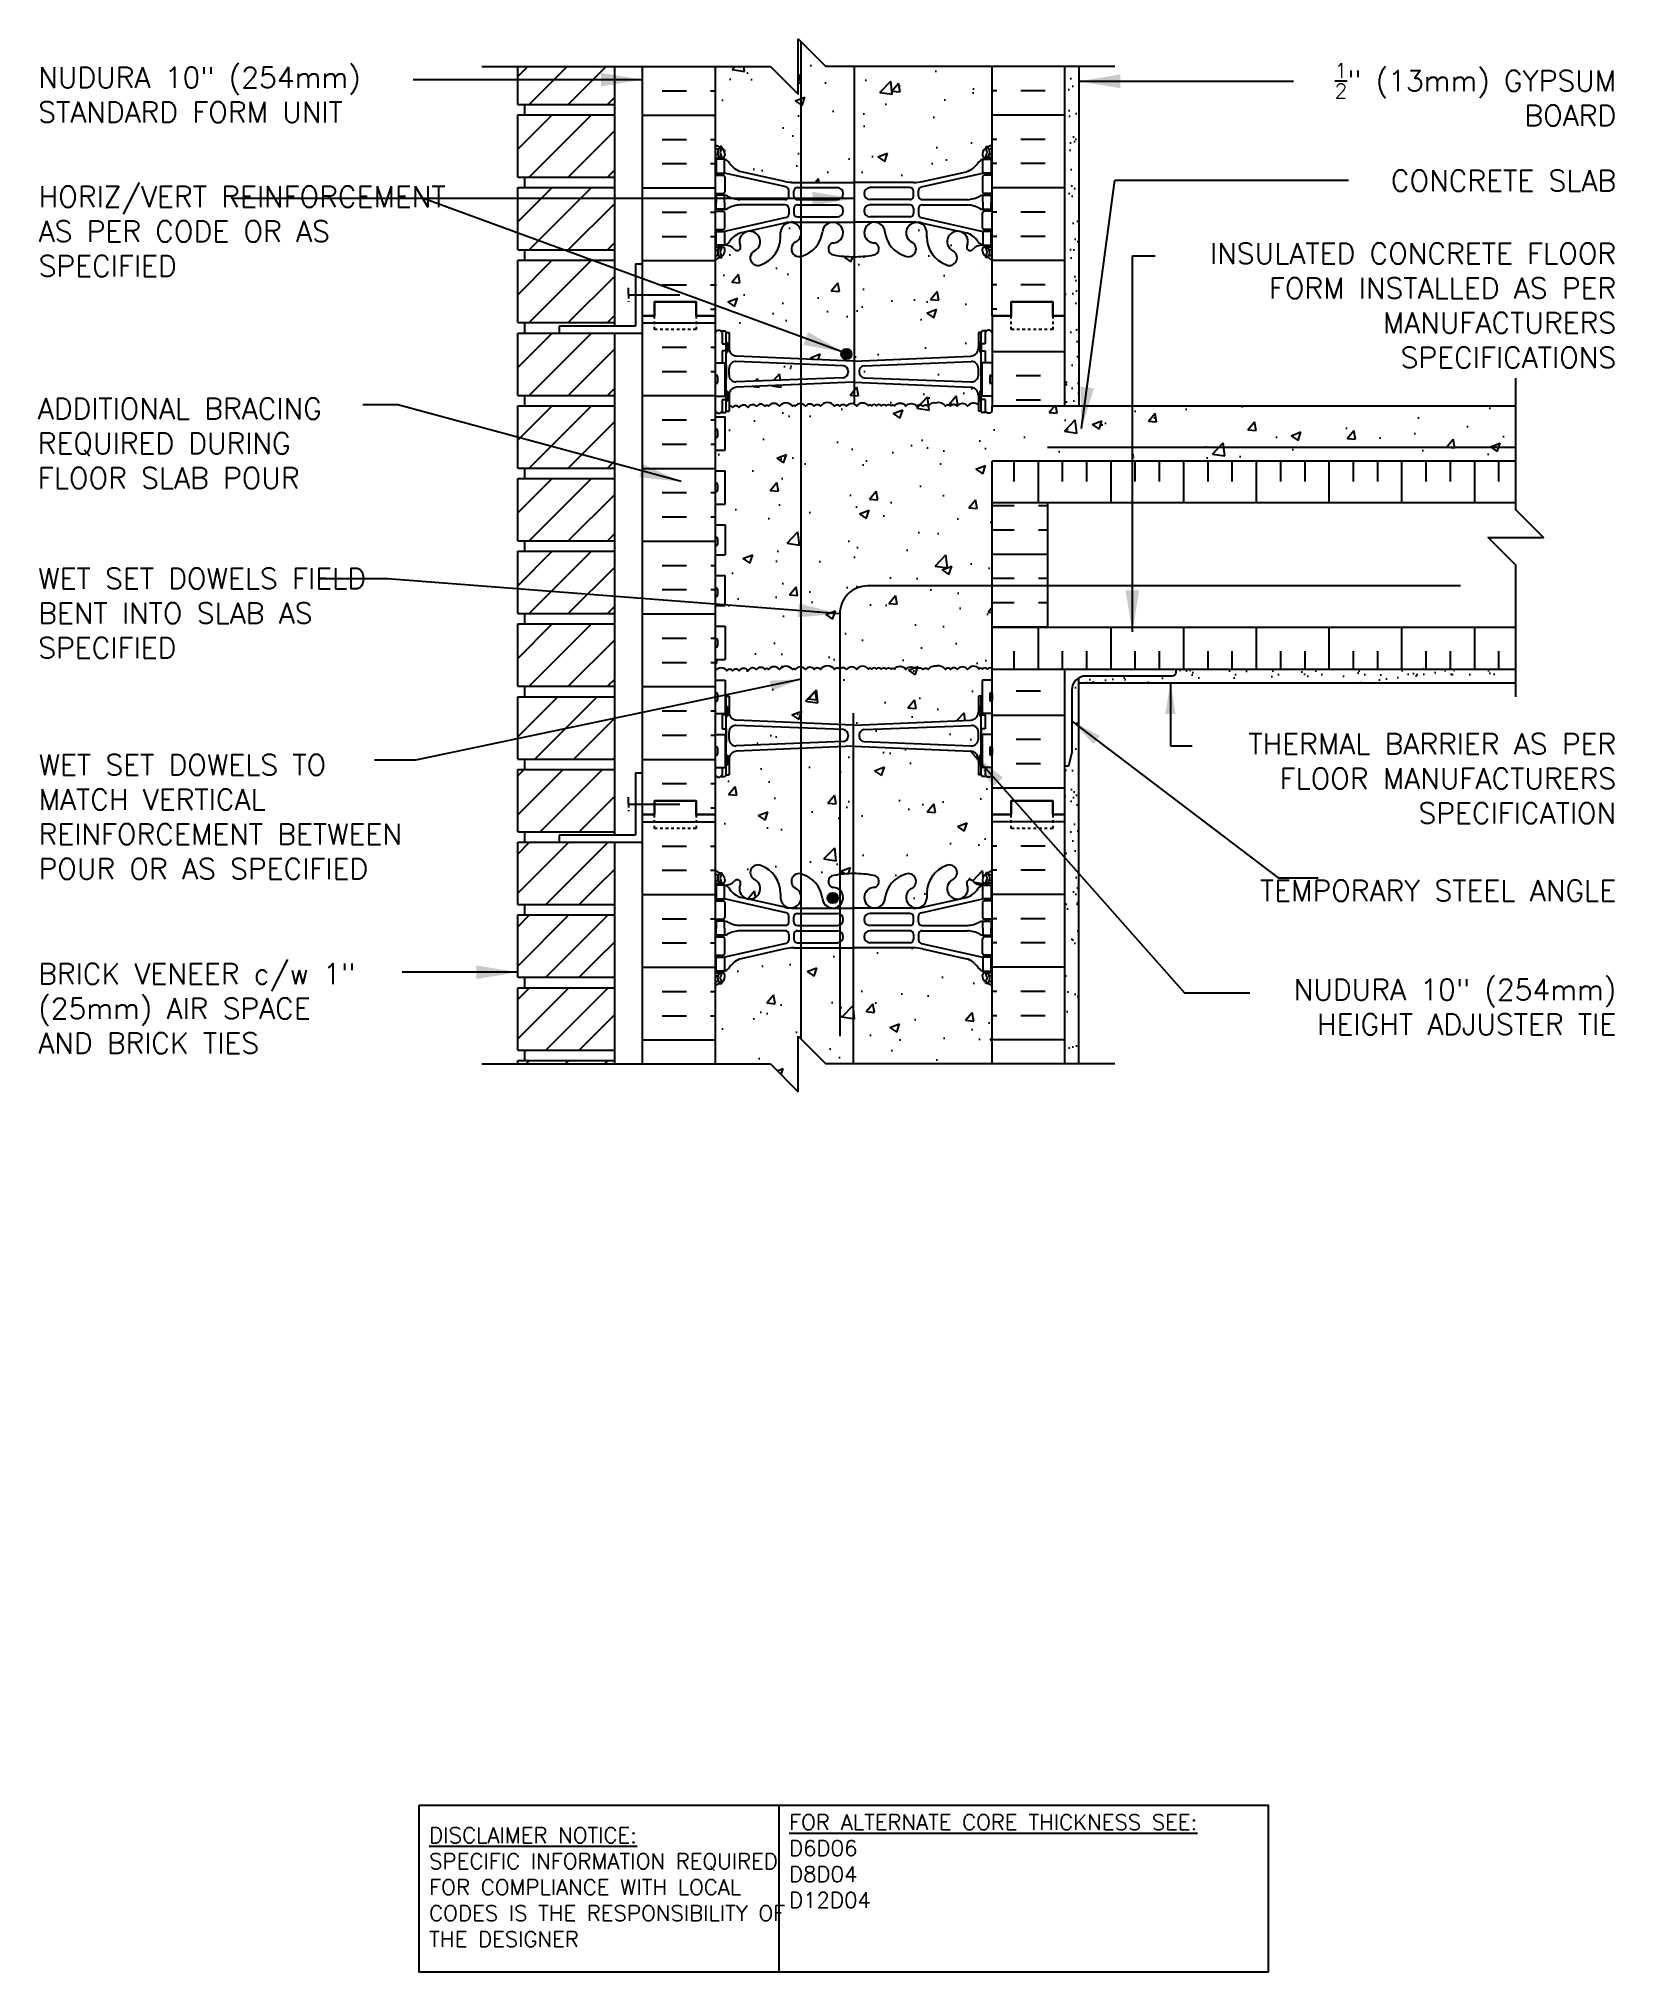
# Model space of a CAD drawing. Header units: inches. Extents: x 228.6 to 285.5, y 94.4 to 164.2.
import ezdxf

# ---------------------------------------------------------------- set-up
doc = ezdxf.new("R2010")
doc.units = ezdxf.units.IN
doc.header["$LTSCALE"] = 0.5
doc.header["$MEASUREMENT"] = 0
doc.linetypes.add('DASHED2', pattern=[0.375, 0.25, -0.125])
for name, color, linetype in [('HATCH', 12, 'Continuous'), ('line25', 2, 'Continuous'), ('LINE3', 3, 'Continuous'), ('LINE50', 5, 'Continuous'), ('LINE9', 9, 'Continuous'), ('TEXT', 4, 'Continuous'), ('Web_Edge', 9, 'Continuous')]:
    doc.layers.add(name, color=color, linetype=linetype)
doc.styles.add('DIM', font='romans.shx', dxfattribs={"width": 0.7})
doc.styles.add('ROMANS', font='romans.shx', dxfattribs={"height": 0.75})
doc.styles.get("Standard").update_dxf_attribs({"font": 'romans.shx', "height": 0.75})
doc.linetypes.add('STEEL', pattern='A,0.5,-0.2,["X",Standard,S=0.1,R=0,X=-0.1,Y=-0.05],-0.1', length=0.8)
doc.dimstyles.new('ext_12', dxfattribs={"dimscale": 12, "dimtxt": 0.09375, "dimasz": 0.09375, "dimexe": 0.09375, "dimexo": 0.0625, "dimgap": 0.0625, "dimtad": 1, "dimdec": 1, "dimzin": 2, "dimdsep": 46, "dimlunit": 4, "dimtxsty": 'DIM', "dimcen": 0.09, "dimdle": 0.09375, "dimclrt": 4, "dimadec": 0, "dimazin": 0, "dimtfac": 1, "dimtdec": 1, "dimtmove": 2, "dimatfit": 3, "dimfxl": 1, "dimfrac": 2, "dimtolj": 1, "dimtzin": 0, "dimarcsym": 0})
doc.dimstyles.new('ext_8', dxfattribs={"dimscale": 8, "dimtxt": 0.09375, "dimasz": 0.09375, "dimexe": 0.09375, "dimexo": 0.0625, "dimgap": 0.0625, "dimtad": 1, "dimdec": 1, "dimzin": 3, "dimdsep": 46, "dimlunit": 4, "dimtxsty": 'DIM', "dimcen": 0.09, "dimdle": 0.09375, "dimclrt": 4, "dimadec": 0, "dimazin": 0, "dimtfac": 1, "dimtdec": 1, "dimtmove": 2, "dimatfit": 3, "dimfxl": 1, "dimfrac": 2, "dimtolj": 1, "dimtzin": 0, "dimarcsym": 0})
pattern_1 = [(37.5, (67.8762, 8.5526), (-0.0314967, 0.963412), [0, -0.76, 0, -0.85, 0, -0.8125]), (7.5, (67.8762, 8.5526), (0.8848884, 1.411073), [0, -0.41, 0, -0.685, 0, -0.2625]), (327.5, (67.2612, 8.5526), (1.557071, 0.0028295), [0, -0.25, 0, -0.9, 0, -1.175]), (317.5, (67.2612, 8.5526), (1.503063, 0.438838), [0, -0.125, 0, -0.59, 0, -0.675])]

msp = doc.modelspace()

# ---------------------------------------------------------------- texts
at = {"layer": 'TEXT', "char_height": 0.75, "style": 'ROMANS'}
for s, insert, width, attachment_point in [('NUDURA 10" (254mm) STANDARD FORM UNIT', (228.575, 162.188), 13.9131, 4), ('\\A1; {\\H0.7x;\\S1/2;}" (13mm) GYPSUM BOARD', (285.528, 162.194), 12.17415, 6), ('\\A1;CONCRETE SLAB', (285.528, 159.089), 12.17415, 6), ('HORIZ/VERT REINFORCEMENT AS PER CODE OR AS SPECIFIED', (228.59, 157.26), 16.22436, 4), ('INSULATED CONCRETE FLOOR FORM INSTALLED AS PER MANUFACTURERS SPECIFICATIONS', (285.528, 154.584), 17.62644, 6), ('ADDITIONAL BRACING REQUIRED DURING FLOOR SLAB POUR', (228.56, 149.609), 12.17415, 4), ('WET SET DOWELS FIELD BENT INTO SLAB AS SPECIFIED', (228.576, 143.479), 13.18701, 4), ('THERMAL BARRIER AS PER FLOOR MANUFACTURERS SPECIFICATION', (285.528, 137.512), 17.24655, 6), ('\\A1;WET SET DOWELS TO MATCH VERTICAL REINFORCEMENT BETWEEN POUR OR AS SPECIFIED', (228.589, 136.131), 14.54505, 4), ('TEMPORARY STEEL ANGLE', (285.528, 133.465), 14.14028, 6), ('BRICK VENEER c/w 1" (25mm) AIR SPACE AND BRICK TIES', (228.576, 129.217), 13.18701, 4), ('NUDURA 10" (254mm) HEIGHT ADJUSTER TIE', (285.528, 129.268), 13.79339, 6)]:
    msp.add_mtext(s, dxfattribs=dict(at, insert=insert, width=width, attachment_point=attachment_point))
at = {"layer": 'TEXT', "char_height": 0.5625, "attachment_point": 4}
for s, insert, width in [('{\\LFOR ALTERNATE CORE THICKNESS SEE:\\P}D6D06\\PD8D04\\PD12D04', (255.683, 98.445), 23.33295), ('{\\LDISCLAIMER NOTICE:}\\PSPECIFIC INFORMATION REQUIRED FOR COMPLIANCE WITH LOCAL CODES IS THE RESPONSIBILITY OF THE DESIGNER', (242.691, 97.505), 14.00235)]:
    msp.add_mtext(s, dxfattribs=dict(at, insert=insert, width=width))

# ---------------------------------------------------------------- hatches: boundary and pattern name
at = {"layer": 'HATCH'}
h = msp.add_hatch(dxfattribs=at)
h.set_pattern_fill('AR-CONC', color=256, scale=0.5)
h.set_pattern_definition([(50, (0, 0), (3.5863, -0.31376), [0.375, -4.125]), (355, (0, 0), (-0.693757, 3.76096), [0.3, -3.3]), (100.4514, (0.299, -0.026), (2.892544, 3.4472), [0.3187, -3.50571]), (46.1842, (0, 1), (5.336207, -0.827596), [0.5625, -6.1875]), (96.6356, (0.4447, 0.931), (4.67331, 4.87059), [0.47805, -5.25857]), (351.1842, (0, 1), (4.67331, 4.87059), [0.45, -4.95]), (21, (0.5, 0.75), (2.984535, -2.013094), [0.375, -4.125]), (326, (0.5, 0.75), (1.216577, 3.62575), [0.3, -3.3]), (71.4514, (0.7487, 0.5822), (4.201112, 1.612656), [0.3187, -3.50571]), (37.5, (0, 0), (0.0607993, 1.6644693), [0, -3.26, 0, -3.35, 0, -3.3125]), (7.5, (0, 0), (1.315348, 1.972059), [0, -1.91, 0, -3.185, 0, -1.2625]), (327.5, (-1.115, 0), (2.669112, -0.1127744), [0, -1.25, 0, -3.9, 0, -5.175]), (317.5, (-1.615, 0), (2.915931, 0.500525), [0, -1.625, 0, -2.59, 0, -3.675])])
h.paths.add_polyline_path([(263.009, 147.462), (263.009, 148.962), (281.905, 148.962), (281.905, 150.962), (263.009, 150.962), (263.009, 150.775), (262.929, 150.695), (262.839, 150.695), (262.809, 150.725), (262.659, 150.725, -0.414214), (262.609, 150.775), (262.509, 150.775), (262.509, 150.998, 0.463448), (262.122, 150.946, 0.520567), (261.746, 150.946, 0.520567), (261.509, 150.946, 0.520567), (261.319, 150.946, 0.29101), (261.009, 151.075, 0.29101), (260.699, 150.946, 0.520567), (260.509, 150.946, 0.520567), (260.272, 150.946, 0.520567), (259.896, 150.946, 0.520567), (259.477, 150.963, 0.520567), (259.359, 150.963, 0.520567), (259.184, 150.963, 0.494469), (259.009, 150.963, 0.494469), (258.834, 150.963, 0.520567), (258.659, 150.963, 0.520567), (258.541, 150.963, 0.520567), (258.122, 150.946, 0.520567), (257.746, 150.946, 0.520567), (257.509, 150.946, 0.520567), (257.319, 150.946, 0.520567), (256.807, 150.946, 0.520567), (256.584, 150.946, 0.520567), (256.273, 150.946, 0.520567), (255.897, 150.946, 0.520567), (255.795, 150.946, 0.520567), (255.333, 150.946, 0.520567), (254.934, 150.946, 0.520567), (254.809, 150.946, 0.520567), (254.502, 150.946, 0.520567), (254.2, 150.904, 0.520567), (253.871, 150.904, 0.520567), (253.639, 150.904, 0.304661), (253.509, 150.954), (253.509, 150.775), (253.409, 150.775, -0.414214), (253.359, 150.725), (253.259, 150.725), (253.209, 150.725), (253.179, 150.695), (253.089, 150.695), (253.009, 150.775), (253.009, 150.567), (253.374, 150.567), (253.374, 149.367), (253.009, 149.367), (253.009, 148.617), (253.374, 148.617), (253.374, 147.417), (253.009, 147.417), (253.009, 146.667), (253.374, 146.667), (253.374, 145.587), (253.009, 145.587), (253.009, 144.837), (253.374, 144.837), (253.374, 143.757), (253.009, 143.757), (253.009, 143.007), (253.374, 143.007), (253.374, 141.807), (253.009, 141.807), (253.009, 141.404, -0.490353), (253.434, 141.404, -0.520567), (253.639, 141.404, -0.520567), (253.871, 141.404, -0.520567), (254.2, 141.404, -0.520567), (254.502, 141.446, -0.520567), (254.809, 141.446, -0.520567), (254.934, 141.446, -0.520567), (255.333, 141.446, -0.520567), (255.795, 141.446, -0.520567), (255.897, 141.446, -0.520567), (256.273, 141.446, -0.520567), (256.584, 141.446, -0.520567), (256.807, 141.446, -0.520567), (257.319, 141.446, -0.520567), (257.509, 141.446, -0.520567), (257.746, 141.446, -0.520567), (258.122, 141.446, -0.520567), (258.541, 141.463, -0.520567), (258.659, 141.463, -0.520567), (258.834, 141.463, -0.494469), (259.009, 141.463, -0.494469), (259.184, 141.463, -0.520567), (259.359, 141.463, -0.520567), (259.477, 141.463, -0.520567), (259.896, 141.446, -0.520567), (260.272, 141.446, -0.520567), (260.509, 141.446, -0.520567), (260.699, 141.446, -0.29101), (261.009, 141.575, -0.29101), (261.319, 141.446, -0.520567), (261.509, 141.446, -0.520567), (261.746, 141.446, -0.520567), (262.122, 141.446, -0.520567), (262.541, 141.463, -0.520567), (262.659, 141.463, -0.520567), (262.834, 141.463, -0.49787), (263.009, 141.462), (263.009, 142.962)])
h.paths.add_polyline_path([(263.009, 163.212), (257.009, 163.212), (256.009, 164.212), (256.009, 162.212), (255.009, 163.212), (253.009, 163.212), (253.009, 160.405, 0.088416), (253.155, 160.307), (253.245, 160.307), (253.245, 160.266, -0.249069), (253.355, 160.059), (253.355, 159.991, -0.414214), (253.292, 159.929), (253.245, 159.929), (253.245, 159.859), (253.35, 159.859, -0.155529), (253.526, 159.724, 0.180914), (253.943, 159.413), (255.524, 159.06, 0.054974), (255.851, 159.024), (258.009, 159.024), (260.167, 159.024, 0.054974), (260.494, 159.06), (262.075, 159.413, 0.180914), (262.492, 159.724, -0.155529), (262.668, 159.859), (262.773, 159.859), (262.773, 159.929), (262.725, 159.929, -0.414214), (262.663, 159.991), (262.663, 160.059, -0.249069), (262.773, 160.266), (262.773, 160.307), (262.863, 160.307, 0.08841), (263.009, 160.405)])
h.paths.add_polyline_path([(263.009, 156.212, 0.08841), (262.863, 156.31), (262.773, 156.31), (262.773, 156.351, -0.249069), (262.663, 156.559), (262.663, 156.626, -0.414214), (262.725, 156.689), (262.773, 156.689), (262.773, 156.759), (262.668, 156.759, 0.231736), (262.31, 156.608, -0.8344), (262.099, 156.733), (262.11, 156.754, 2.155404), (261.572, 156.56, -1), (261.358, 156.049, -0.311223), (260.649, 157.065), (260.65, 157.23, 1.661382), (260.089, 156.877, -1), (259.875, 156.366, -0.30095), (259.139, 157.238, 1.661382), (258.578, 156.886, 0.055617), (258.757, 156.84, -0.843243), (258.723, 156.408, -0.047544), (258.009, 156.343, -0.047544), (257.295, 156.408, -0.843243), (257.261, 156.84, 0.055617), (257.44, 156.886, 1.661382), (256.879, 157.238, -0.30095), (256.143, 156.366, -1), (255.929, 156.877, 1.661382), (255.368, 157.23), (255.369, 157.065, -0.311223), (254.66, 156.049, -1), (254.446, 156.56, 2.155404), (253.907, 156.754), (253.919, 156.733, -0.834375), (253.708, 156.608, 0.23174), (253.35, 156.759), (253.245, 156.759), (253.245, 156.689), (253.292, 156.689, -0.414214), (253.355, 156.626), (253.355, 156.559, -0.249069), (253.245, 156.351), (253.245, 156.31), (253.155, 156.31, 0.088416), (253.009, 156.212), (253.009, 154.212), (253.009, 153.615), (253.089, 153.695), (253.179, 153.695), (253.209, 153.665), (253.359, 153.665, -0.414214), (253.409, 153.615), (253.509, 153.615), (253.509, 153.054, 0.390098), (253.784, 152.755), (257.992, 152.571, 0.020761), (258.009, 152.57, 0.020761), (258.026, 152.571), (262.234, 152.755, 0.390098), (262.509, 153.054), (262.509, 153.615), (262.609, 153.615, -0.414214), (262.659, 153.665), (262.759, 153.665), (262.809, 153.665), (262.839, 153.695), (262.929, 153.695), (263.009, 153.615), (263.009, 154.212)])
h.paths.add_polyline_path([(262.234, 151.634), (258.026, 151.818, 0.020761), (258.009, 151.819, 0.020761), (257.992, 151.818), (253.784, 151.634, 0.390098), (253.509, 151.335), (253.509, 150.954, -0.304661), (253.639, 150.904, -0.520567), (253.871, 150.904, -0.520567), (254.2, 150.904, -0.520567), (254.502, 150.946, -0.520567), (254.809, 150.946, -0.520567), (254.934, 150.946, -0.520567), (255.333, 150.946, -0.520567), (255.795, 150.946, -0.520567), (255.897, 150.946, -0.520567), (256.273, 150.946, -0.520567), (256.584, 150.946, -0.520567), (256.807, 150.946, -0.520567), (257.319, 150.946, -0.520567), (257.509, 150.946, -0.520567), (257.746, 150.946, -0.520567), (258.122, 150.946, -0.520567), (258.541, 150.963, -0.520567), (258.659, 150.963, -0.520567), (258.834, 150.963, -0.494469), (259.009, 150.963, -0.494469), (259.184, 150.963, -0.520567), (259.359, 150.963, -0.520567), (259.477, 150.963, -0.520567), (259.896, 150.946, -0.520567), (260.272, 150.946, -0.520567), (260.509, 150.946, -0.520567), (260.699, 150.946, -0.29101), (261.009, 151.075, -0.29101), (261.319, 150.946, -0.520567), (261.509, 150.946, -0.520567), (261.746, 150.946, -0.520567), (262.122, 150.946, -0.463448), (262.509, 150.998), (262.509, 151.335, 0.390098)])
h.paths.add_polyline_path([(257.626, 152.411), (253.769, 152.563, 0.425773), (253.509, 152.313), (253.509, 152.076, 0.425773), (253.769, 151.826), (257.626, 151.978, 0.390098), (257.809, 152.177), (257.809, 152.212, 0.390098)])
h.paths.add_polyline_path([(262.509, 152.076), (262.509, 152.313, 0.425773), (262.249, 152.563), (258.392, 152.411, 0.390098), (258.209, 152.212), (258.209, 152.177, 0.390098), (258.392, 151.978), (262.249, 151.826, 0.425773)])
h.paths.add_polyline_path([(263.009, 141.462, 0.49787), (262.834, 141.463, 0.520567), (262.659, 141.463, 0.520567), (262.541, 141.463, 0.520567), (262.122, 141.446, 0.520567), (261.746, 141.446, 0.520567), (261.509, 141.446, 0.520567), (261.319, 141.446, 0.29101), (261.009, 141.575, 0.29101), (260.699, 141.446, 0.520567), (260.509, 141.446, 0.520567), (260.272, 141.446, 0.520567), (259.896, 141.446, 0.520567), (259.477, 141.463, 0.520567), (259.359, 141.463, 0.520567), (259.184, 141.463, 0.494469), (259.009, 141.463, 0.494469), (258.834, 141.463, 0.520567), (258.659, 141.463, 0.520567), (258.541, 141.463, 0.520567), (258.122, 141.446, 0.520567), (257.746, 141.446, 0.520567), (257.509, 141.446, 0.520567), (257.319, 141.446, 0.520567), (256.807, 141.446, 0.520567), (256.584, 141.446, 0.520567), (256.273, 141.446, 0.520567), (255.897, 141.446, 0.520567), (255.795, 141.446, 0.520567), (255.333, 141.446, 0.520567), (254.934, 141.446, 0.520567), (254.809, 141.446, 0.520567), (254.502, 141.446, 0.520567), (254.2, 141.404, 0.520567), (253.871, 141.404, 0.520567), (253.639, 141.404, 0.520567), (253.434, 141.404, 0.490353), (253.009, 141.404), (253.009, 141.057), (253.374, 141.057), (253.374, 140.53, -0.327813), (253.409, 140.482), (253.509, 140.482), (253.509, 139.921, 0.390098), (253.784, 139.622), (257.992, 139.439, 0.020761), (258.009, 139.438, 0.020761), (258.026, 139.439), (262.234, 139.622, 0.390098), (262.509, 139.921), (262.509, 140.482), (262.609, 140.482, -0.327813), (262.644, 140.53), (262.644, 141.057), (263.009, 141.057)])
h.paths.add_polyline_path([(262.509, 138.203, 0.390098), (262.234, 138.502), (258.026, 138.686, 0.020761), (258.009, 138.687, 0.020761), (257.992, 138.686), (253.784, 138.502, 0.390098), (253.509, 138.203), (253.509, 137.642), (253.409, 137.642, -0.414214), (253.359, 137.592), (253.259, 137.592), (253.209, 137.592), (253.179, 137.562), (253.089, 137.562), (253.009, 137.642), (253.009, 136.212), (253.009, 134.212, 0.088416), (253.155, 134.115), (253.245, 134.115), (253.245, 134.073, -0.249069), (253.355, 133.866), (253.355, 133.799, -0.414214), (253.292, 133.736), (253.245, 133.736), (253.245, 133.666), (253.35, 133.666, 0.231736), (253.708, 133.817, -0.8344), (253.919, 133.692), (253.907, 133.67, 2.155404), (254.446, 133.865, -1), (254.66, 134.376, -0.311223), (255.369, 133.36), (255.368, 133.195, 1.661382), (255.929, 133.548, -1), (256.143, 134.059, -0.30095), (256.879, 133.186, 1.661382), (257.44, 133.539, 0.055617), (257.261, 133.585, -0.843243), (257.295, 134.017, -0.047544), (258.009, 134.082, -0.047544), (258.723, 134.017, -0.843243), (258.757, 133.585, 0.055617), (258.578, 133.539, 1.661382), (259.139, 133.186, -0.30095), (259.875, 134.059, -1), (260.089, 133.548, 1.661382), (260.65, 133.195), (260.649, 133.36, -0.311223), (261.358, 134.376, -1), (261.572, 133.865, 2.155404), (262.11, 133.67), (262.099, 133.692, -0.834375), (262.31, 133.817, 0.23174), (262.668, 133.666), (262.773, 133.666), (262.773, 133.736), (262.725, 133.736, -0.414214), (262.663, 133.799), (262.663, 133.866, -0.249069), (262.773, 134.073), (262.773, 134.115), (262.863, 134.115, 0.08841), (263.009, 134.212), (263.009, 136.212), (263.009, 137.642), (262.929, 137.562), (262.839, 137.562), (262.809, 137.592), (262.659, 137.592, -0.414214), (262.609, 137.642), (262.509, 137.642)])
h.paths.add_polyline_path([(257.626, 139.279), (253.769, 139.431, 0.425773), (253.509, 139.181), (253.509, 138.944, 0.425773), (253.769, 138.694), (257.626, 138.845, 0.390098), (257.809, 139.045), (257.809, 139.08, 0.390098)])
h.paths.add_polyline_path([(262.509, 139.181, 0.425773), (262.249, 139.431), (258.392, 139.279, 0.390098), (258.209, 139.08), (258.209, 139.045, 0.390098), (258.392, 138.845), (262.249, 138.694, 0.425773), (262.509, 138.944)])
h.paths.add_polyline_path([(262.663, 130.366), (262.663, 130.434, -0.414214), (262.725, 130.496), (262.773, 130.496), (262.773, 130.566), (262.668, 130.566, -0.155529), (262.492, 130.7, 0.180914), (262.075, 131.012), (260.494, 131.365, 0.054974), (260.167, 131.401), (258.009, 131.401), (255.851, 131.401, 0.054974), (255.524, 131.365), (253.943, 131.012, 0.180914), (253.526, 130.7, -0.155529), (253.35, 130.566), (253.245, 130.566), (253.245, 130.496), (253.292, 130.496, -0.414214), (253.355, 130.434), (253.355, 130.366, -0.249069), (253.245, 130.159), (253.245, 130.117), (253.155, 130.117, 0.088416), (253.009, 130.02), (253.009, 127.212), (255.009, 127.212), (256.009, 126.212), (256.009, 128.212), (257.009, 127.212), (263.009, 127.212), (263.009, 130.02, 0.08841), (262.863, 130.117), (262.773, 130.117), (262.773, 130.159, -0.249069)])
h = msp.add_hatch(dxfattribs=at)
h.set_pattern_fill('AR-SAND', color=256, scale=0.5, style=0)
h.set_pattern_definition(pattern_1)
h.paths.add_polyline_path([(265.634, 150.962), (266.134, 150.962), (266.134, 163.212), (265.634, 163.212), (265.634, 154.212)])
h = msp.add_hatch(dxfattribs=at)
h.set_pattern_fill('INSUL', color=256, scale=7, style=0)
h.set_pattern_definition([(0, (-2673.1527, -260.7971), (0, 2.625), []), (0, (-2673.1527, -259.9221), (0, 2.625), [0.875, -0.875]), (0, (-2673.1527, -259.0471), (0, 2.625), [0.875, -0.875])])
h.paths.add_polyline_path([(250.384, 136.212), (250.821, 136.212), (250.821, 136.712), (252.321, 136.712), (252.321, 136.212), (253.009, 136.212), (253.009, 154.212), (252.321, 154.212), (252.321, 154.712), (250.821, 154.712), (250.821, 154.212), (250.384, 154.212)])
h = msp.add_hatch(dxfattribs=at)
h.set_pattern_fill('INSUL', color=256, scale=7, style=0)
h.set_pattern_definition([(0, (67.8762, 8.5526), (0, 2.625), []), (0, (67.8762, 9.4276), (0, 2.625), [0.875, -0.875]), (0, (67.8762, 10.3026), (0, 2.625), [0.875, -0.875])])
h.paths.add_polyline_path([(265.634, 141.462), (263.009, 141.462), (263.009, 136.212), (263.696, 136.212), (263.696, 136.712), (265.196, 136.712), (265.196, 136.212), (265.634, 136.212)])
h.paths.add_polyline_path([(263.696, 153.712), (263.696, 154.212), (263.009, 154.212), (263.009, 150.962), (265.634, 150.962), (265.634, 154.212), (265.196, 154.212), (265.196, 153.712)])
h = msp.add_hatch(dxfattribs=at)
h.set_pattern_fill('INSUL', color=256, scale=7, angle=90, style=0)
h.set_pattern_definition([(90, (65.172, 11.7363), (-2.625, 2e-16), []), (90, (64.297, 11.7363), (-2.625, 2e-16), [0.875, -0.875]), (90, (63.422, 11.7363), (-2.625, 2e-16), [0.875, -0.875])])
h.paths.add_polyline_path([(281.905, 148.962), (263.009, 148.962), (263.009, 147.462), (281.905, 147.462)])
h.paths.add_polyline_path([(281.905, 141.462), (281.905, 142.962), (263.009, 142.962), (263.009, 141.462)])
h = msp.add_hatch(dxfattribs=at)
h.set_pattern_fill('INSUL', color=256, scale=7)
h.set_pattern_definition([(0, (65.172, 11.7363), (0, 2.625), []), (0, (65.172, 12.6113), (0, 2.625), [0.875, -0.875]), (0, (65.172, 13.4863), (0, 2.625), [0.875, -0.875])])
h.paths.add_polyline_path([(265.009, 144.462), (263.009, 144.462), (263.009, 142.962), (265.009, 142.962)])
h.paths.add_polyline_path([(265.009, 147.462), (263.009, 147.462), (263.009, 144.462), (265.009, 144.462)])
h = msp.add_hatch(dxfattribs=at)
h.set_pattern_fill('AR-SAND', color=256, scale=0.5, style=0)
h.set_pattern_definition(pattern_1)
h.paths.add_polyline_path([(266.134, 141.145, 0.267949), (265.884, 140.712), (265.884, 138.462), (265.759, 137.962), (265.634, 137.962), (265.634, 136.212), (265.634, 127.212), (266.134, 127.212)])
h = msp.add_hatch(dxfattribs=at)
h.set_pattern_fill('AR-SAND', color=256, scale=0.5, style=0)
h.set_pattern_definition([(37.5, (64.7118, 6.9706), (-0.0314967, 0.963412), [0, -0.76, 0, -0.85, 0, -0.8125]), (7.5, (64.7118, 6.9706), (0.8848884, 1.411073), [0, -0.41, 0, -0.685, 0, -0.2625]), (327.5, (64.0968, 6.9706), (1.557071, 0.0028295), [0, -0.25, 0, -0.9, 0, -1.175]), (317.5, (64.0968, 6.9706), (1.503063, 0.438838), [0, -0.125, 0, -0.59, 0, -0.675])])
h.paths.add_polyline_path([(281.905, 140.962), (281.905, 141.462), (269.634, 141.462), (269.634, 141.337, -0.414214), (269.509, 141.212), (266.384, 141.212, 0.131652), (266.134, 141.145), (266.134, 140.962)])
at = {"layer": 'LINE3'}
for points in [[(257.933, 152.831, 1), (257.558, 152.831, 1)], [(257.44, 133.202, 1), (257.065, 133.202, 1)]]:
    msp.add_hatch(color=256, dxfattribs=at).paths.add_polyline_path(points)

# ---------------------------------------------------------------- linework, layer by layer
at = {"layer": 'HATCH'}
for p, q in [((245.884, 162.847), (246.249, 163.212)), ((246.292, 161.841), (247.664, 163.212)), ((247.706, 161.841), (249.078, 163.212)), ((251.097, 163.203), (251.972, 163.203)), ((252.847, 163.203), (253.009, 163.203)), ((263.17, 163.203), (263.009, 163.203)), ((264.92, 163.203), (264.045, 163.203)), ((249.12, 161.841), (249.384, 162.104)), ((251.097, 162.328), (251.972, 162.328)), ((252.847, 162.328), (253.009, 162.328)), ((263.17, 162.328), (263.009, 162.328)), ((264.92, 162.328), (264.045, 162.328)), ((245.884, 160.222), (247.128, 161.466)), ((246.292, 159.216), (248.542, 161.466)), ((250.384, 161.453), (253.009, 161.453)), ((265.634, 161.453), (263.009, 161.453)), ((247.706, 159.216), (249.384, 160.893)), ((251.097, 160.578), (251.972, 160.578)), ((252.847, 160.578), (253.009, 160.578)), ((263.17, 160.578), (263.009, 160.578)), ((264.92, 160.578), (264.045, 160.578)), ((249.12, 159.216), (249.384, 159.479)), ((251.097, 159.703), (251.972, 159.703)), ((252.847, 159.703), (253.009, 159.703)), ((263.17, 159.703), (263.009, 159.703)), ((264.92, 159.703), (264.045, 159.703)), ((245.884, 157.597), (247.128, 158.841)), ((246.292, 156.591), (248.542, 158.841)), ((250.384, 158.828), (253.009, 158.828)), ((265.634, 158.828), (263.009, 158.828)), ((247.706, 156.591), (249.384, 158.268)), ((251.097, 157.953), (251.972, 157.953)), ((252.847, 157.953), (253.009, 157.953)), ((263.17, 157.953), (263.009, 157.953)), ((264.92, 157.953), (264.045, 157.953)), ((251.097, 157.078), (251.972, 157.078)), ((252.847, 157.078), (253.009, 157.078)), ((263.17, 157.078), (263.009, 157.078)), ((264.92, 157.078), (264.045, 157.078)), ((249.12, 156.591), (249.384, 156.854)), ((245.884, 154.972), (247.128, 156.216)), ((246.292, 153.966), (248.542, 156.216)), ((247.706, 153.966), (249.384, 155.643)), ((250.384, 156.203), (253.009, 156.203)), ((262.615, 156.079), (262.615, 156.079)), ((262.769, 155.799), (262.769, 155.799)), ((265.634, 156.203), (263.009, 156.203)), ((251.097, 155.328), (251.972, 155.328)), ((252.847, 155.328), (253.009, 155.328)), ((253.143, 155.049), (253.143, 155.049)), ((263.17, 155.328), (263.009, 155.328)), ((264.92, 155.328), (264.045, 155.328)), ((249.12, 153.966), (249.384, 154.229)), ((252.847, 154.453), (253.009, 154.453)), ((263.17, 154.453), (263.009, 154.453)), ((245.884, 152.347), (247.128, 153.591)), ((246.292, 151.341), (248.542, 153.591)), ((247.706, 151.341), (249.384, 153.018)), ((249.12, 151.341), (249.384, 151.604)), ((245.884, 149.722), (247.128, 150.966)), ((246.292, 148.716), (248.542, 150.966)), ((247.706, 148.716), (249.384, 150.393)), ((249.12, 148.716), (249.384, 148.979)), ((245.884, 147.097), (247.128, 148.341)), ((246.292, 146.091), (248.542, 148.341)), ((247.706, 146.091), (249.384, 147.768)), ((281.905, 147.462), (263.009, 147.462)), ((249.12, 146.091), (249.384, 146.354)), ((245.884, 144.472), (247.128, 145.716)), ((246.292, 143.466), (248.542, 145.716)), ((247.706, 143.466), (249.384, 145.143)), ((245.884, 141.847), (247.128, 143.091)), ((246.292, 140.841), (248.542, 143.091)), ((249.12, 143.466), (249.384, 143.729)), ((247.706, 140.841), (249.384, 142.518)), ((281.905, 142.962), (263.009, 142.962)), ((249.12, 140.841), (249.384, 141.104)), ((270.082, 141.462), (270.109, 141.489)), ((275.739, 141.462), (275.766, 141.489)), ((278.568, 141.462), (278.594, 141.489)), ((245.884, 140.433), (245.917, 140.466)), ((245.884, 139.018), (247.331, 140.466)), ((246.495, 138.216), (248.745, 140.466)), ((247.91, 138.216), (249.384, 139.69)), ((249.324, 138.216), (249.384, 138.276)), ((245.884, 137.614), (246.111, 137.841)), ((245.913, 136.229), (247.525, 137.841)), ((247.328, 136.229), (248.939, 137.841)), ((248.742, 136.229), (249.384, 136.871)), ((245.884, 136.2), (245.913, 136.229)), ((246.689, 135.591), (247.328, 136.229)), ((248.103, 135.591), (248.742, 136.229)), ((250.384, 135.953), (253.009, 135.953)), ((265.634, 135.953), (263.009, 135.953)), ((245.884, 133.371), (247.728, 135.216)), ((245.884, 134.786), (246.314, 135.216)), ((246.892, 132.966), (249.142, 135.216)), ((251.097, 135.078), (251.972, 135.078)), ((252.847, 135.078), (253.009, 135.078)), ((263.17, 135.078), (263.009, 135.078)), ((264.92, 135.078), (264.045, 135.078)), ((248.742, 133.604), (249.384, 134.246)), ((251.097, 134.203), (251.972, 134.203)), ((252.847, 134.203), (253.009, 134.203)), ((263.17, 134.203), (263.009, 134.203)), ((264.92, 134.203), (264.045, 134.203)), ((248.103, 132.966), (248.742, 133.604)), ((250.384, 133.328), (253.009, 133.328)), ((265.634, 133.328), (263.009, 133.328)), ((245.884, 130.746), (247.728, 132.591)), ((245.884, 132.161), (246.314, 132.591)), ((246.892, 130.341), (249.142, 132.591)), ((251.097, 132.453), (251.972, 132.453)), ((252.847, 132.453), (253.009, 132.453)), ((263.17, 132.453), (263.009, 132.453)), ((264.92, 132.453), (264.045, 132.453)), ((248.742, 130.979), (249.384, 131.621)), ((251.097, 131.578), (251.972, 131.578)), ((252.847, 131.578), (253.009, 131.578)), ((263.17, 131.578), (263.009, 131.578)), ((264.92, 131.578), (264.045, 131.578)), ((248.103, 130.341), (248.742, 130.979)), ((250.384, 130.703), (253.009, 130.703)), ((265.634, 130.703), (263.009, 130.703)), ((245.884, 128.121), (247.728, 129.966)), ((245.884, 129.536), (246.314, 129.966)), ((246.892, 127.716), (249.142, 129.966)), ((251.097, 129.828), (251.972, 129.828)), ((252.847, 129.828), (253.009, 129.828)), ((263.17, 129.828), (263.009, 129.828)), ((264.92, 129.828), (264.045, 129.828)), ((248.742, 128.354), (249.384, 128.996)), ((251.097, 128.953), (251.972, 128.953)), ((252.847, 128.953), (253.009, 128.953)), ((263.17, 128.953), (263.009, 128.953)), ((264.92, 128.953), (264.045, 128.953)), ((248.103, 127.716), (248.742, 128.354)), ((250.384, 128.078), (253.009, 128.078)), ((265.634, 128.078), (263.009, 128.078)), ((246.186, 127.212), (246.314, 127.341)), ((247.6, 127.212), (247.728, 127.341)), ((249.014, 127.212), (249.142, 127.341))]:
    msp.add_line(p, q, dxfattribs=at)
for points in [[(259.009, 150.963, 0.494469), (258.834, 150.963, 0.520567), (258.659, 150.963, 0.520567), (258.541, 150.963, 0.520567), (258.122, 150.946, 0.520567), (257.746, 150.946, 0.520567), (257.509, 150.946, 0.520567), (257.319, 150.946, 0.520567), (256.807, 150.946, 0.520567), (256.584, 150.946, 0.520567), (256.273, 150.946, 0.520567), (255.897, 150.946, 0.520567), (255.795, 150.946, 0.520567), (255.333, 150.946, 0.520567), (254.934, 150.946, 0.520567), (254.809, 150.946, 0.520567), (254.502, 150.946, 0.520567), (254.2, 150.904, 0.520567), (253.871, 150.904, 0.520567), (253.639, 150.904, 0.304661), (253.509, 150.954, 0.304661)], [(259.009, 150.963, -0.494469), (259.184, 150.963, -0.520567), (259.359, 150.963, -0.520567), (259.477, 150.963, -0.520567), (259.896, 150.946, -0.520567), (260.272, 150.946, -0.520567), (260.509, 150.946, -0.520567), (260.699, 150.946, -0.29101), (261.009, 151.075, -0.29101)], [(262.509, 150.998, 0.463448), (262.122, 150.946, 0.520567), (261.746, 150.946, 0.520567), (261.509, 150.946, 0.520567), (261.319, 150.946, 0.29101), (261.009, 151.075)], [(259.009, 141.463, 0.494469), (258.834, 141.463, 0.520567), (258.659, 141.463, 0.520567), (258.541, 141.463, 0.520567), (258.122, 141.446, 0.520567), (257.746, 141.446, 0.520567), (257.509, 141.446, 0.520567), (257.319, 141.446, 0.520567), (256.807, 141.446, 0.520567), (256.584, 141.446, 0.520567), (256.273, 141.446, 0.520567), (255.897, 141.446, 0.520567), (255.795, 141.446, 0.520567), (255.333, 141.446, 0.520567), (254.934, 141.446, 0.520567), (254.809, 141.446, 0.520567), (254.502, 141.446, 0.520567), (254.2, 141.404, 0.520567), (253.871, 141.404, 0.520567), (253.639, 141.404, 0.520567), (253.434, 141.404, 0.490353), (253.009, 141.404)], [(259.009, 141.463, -0.494469), (259.184, 141.463, -0.520567), (259.359, 141.463, -0.520567), (259.477, 141.463, -0.520567), (259.896, 141.446, -0.520567), (260.272, 141.446, -0.520567), (260.509, 141.446, -0.520567), (260.699, 141.446, -0.29101), (261.009, 141.575, -0.29101)], [(263.009, 141.462, 0.49787), (262.834, 141.463, 0.520567), (262.659, 141.463, 0.520567), (262.541, 141.463, 0.520567), (262.122, 141.446, 0.520567), (261.746, 141.446, 0.520567), (261.509, 141.446, 0.520567), (261.319, 141.446, 0.29101), (261.009, 141.575, 0.29101)]]:
    msp.add_lwpolyline(points, format="xyb", dxfattribs=at)
at = {"layer": 'line25'}
for p, q in [((245.884, 161.841), (245.884, 163.212)), ((249.384, 153.841), (249.384, 163.212)), ((253.009, 163.212), (253.009, 154.212)), ((263.009, 154.212), (263.009, 163.212)), ((245.884, 161.841), (249.384, 161.841)), ((245.884, 161.466), (249.384, 161.466)), ((245.884, 159.216), (245.884, 161.466)), ((246.134, 161.466), (246.134, 161.841)), ((245.884, 159.216), (249.384, 159.216)), ((246.134, 158.841), (246.134, 159.216)), ((245.884, 158.841), (249.384, 158.841)), ((245.884, 156.591), (245.884, 158.841)), ((245.884, 156.591), (249.384, 156.591)), ((246.134, 156.216), (246.134, 156.591)), ((245.884, 156.216), (249.384, 156.216)), ((245.884, 153.966), (245.884, 156.216)), ((245.884, 153.966), (249.384, 153.966)), ((245.884, 153.591), (249.384, 153.591)), ((245.884, 151.341), (245.884, 153.591)), ((246.134, 153.591), (246.134, 153.966)), ((249.384, 135.466), (249.384, 153.591)), ((253.009, 154.212), (253.009, 136.212)), ((263.009, 154.212), (263.009, 150.962)), ((253.009, 152.517), (253.374, 152.517)), ((253.374, 151.317), (253.374, 152.517)), ((263.009, 152.517), (262.644, 152.517)), ((262.644, 151.317), (262.644, 152.517)), ((245.884, 151.341), (249.384, 151.341)), ((245.884, 150.966), (249.384, 150.966)), ((245.884, 148.716), (245.884, 150.966)), ((246.134, 150.966), (246.134, 151.341)), ((253.009, 151.317), (253.374, 151.317)), ((263.009, 151.317), (262.644, 151.317)), ((263.009, 150.962), (281.905, 150.962)), ((253.009, 150.567), (253.374, 150.567)), ((253.374, 149.367), (253.374, 150.567)), ((253.009, 149.367), (253.374, 149.367)), ((245.884, 148.716), (249.384, 148.716)), ((246.134, 148.341), (246.134, 148.716)), ((281.905, 148.962), (263.009, 148.962)), ((263.009, 147.462), (263.009, 148.962)), ((245.884, 148.341), (249.384, 148.341)), ((245.884, 146.091), (245.884, 148.341)), ((253.009, 148.617), (253.374, 148.617)), ((253.374, 147.417), (253.374, 148.617)), ((253.009, 147.417), (253.374, 147.417)), ((253.009, 146.667), (253.374, 146.667)), ((253.374, 146.667), (253.374, 145.587)), ((245.884, 146.091), (249.384, 146.091)), ((246.134, 145.716), (246.134, 146.091)), ((245.884, 145.716), (249.384, 145.716)), ((245.884, 143.466), (245.884, 145.716)), ((253.009, 145.587), (253.374, 145.587)), ((253.009, 144.837), (253.374, 144.837)), ((253.374, 143.757), (253.374, 144.837)), ((253.009, 143.757), (253.374, 143.757)), ((245.884, 143.466), (249.384, 143.466)), ((245.884, 143.091), (249.384, 143.091)), ((245.884, 140.841), (245.884, 143.091)), ((246.134, 143.091), (246.134, 143.466)), ((253.009, 143.007), (253.374, 143.007)), ((253.374, 143.007), (253.374, 141.807)), ((263.009, 141.462), (263.009, 142.962)), ((253.009, 141.807), (253.374, 141.807)), ((253.009, 141.057), (253.374, 141.057)), ((253.374, 141.057), (253.374, 139.857)), ((262.644, 141.057), (262.644, 139.857)), ((263.009, 141.057), (262.644, 141.057)), ((263.009, 136.212), (263.009, 141.462)), ((263.009, 141.462), (281.905, 141.462)), ((245.884, 140.841), (249.384, 140.841)), ((245.884, 138.216), (245.884, 140.466)), ((245.884, 140.466), (249.384, 140.466)), ((246.134, 140.466), (246.134, 140.841)), ((253.009, 139.857), (253.374, 139.857)), ((263.009, 139.857), (262.644, 139.857)), ((253.009, 139.107), (253.374, 139.107)), ((253.374, 139.107), (253.374, 137.907)), ((263.009, 139.107), (262.644, 139.107)), ((262.644, 139.107), (262.644, 137.907)), ((245.884, 138.216), (249.384, 138.216)), ((246.134, 137.841), (246.134, 138.216)), ((246.134, 137.841), (246.134, 138.216)), ((245.884, 137.841), (249.384, 137.841)), ((245.884, 135.591), (245.884, 137.841)), ((253.009, 137.907), (253.374, 137.907)), ((263.009, 137.907), (262.644, 137.907)), ((253.009, 136.212), (253.009, 127.212)), ((263.009, 127.212), (263.009, 136.212)), ((245.884, 135.591), (249.384, 135.591)), ((246.134, 135.216), (246.134, 135.591)), ((245.884, 135.216), (249.384, 135.216)), ((245.884, 132.966), (245.884, 135.216)), ((249.384, 127.212), (249.384, 135.216)), ((245.884, 132.966), (249.384, 132.966)), ((245.884, 132.591), (249.384, 132.591)), ((245.884, 130.341), (245.884, 132.591)), ((246.134, 132.591), (246.134, 132.966)), ((245.884, 130.341), (249.384, 130.341)), ((245.884, 129.966), (249.384, 129.966)), ((245.884, 127.716), (245.884, 129.966)), ((246.134, 129.966), (246.134, 130.341)), ((245.884, 127.716), (249.384, 127.716)), ((246.134, 127.341), (246.134, 127.716)), ((245.884, 127.341), (249.384, 127.341)), ((245.884, 127.212), (245.884, 127.341))]:
    msp.add_line(p, q, dxfattribs=at)
at = {"layer": 'LINE3'}
for p, q in [((256.117, 128.104), (256.117, 164.104)), ((258.026, 163.212), (258.026, 151.025)), ((257.992, 139.867), (257.992, 127.212))]:
    msp.add_line(p, q, dxfattribs=at)
at = {"layer": 'LINE3', "linetype": 'STEEL'}
msp.add_line((281.905, 149.462), (265.009, 149.462), dxfattribs=at)
at = {"layer": 'LINE3'}
msp.add_lwpolyline([(279.905, 144.462), (258.509, 144.462, 0.414214), (257.509, 143.462), (257.509, 128.213)], format="xyb", dxfattribs=at)
for centre in [(257.746, 152.831), (257.253, 133.202)]:
    msp.add_circle(centre, 0.188, dxfattribs=at)
at = {"layer": 'LINE50'}
for p, q in [((250.384, 154.212), (250.384, 163.212)), ((265.634, 154.212), (265.634, 163.212)), ((250.384, 136.212), (250.384, 154.212)), ((265.634, 150.962), (265.634, 154.212)), ((265.634, 136.212), (265.634, 141.462)), ((250.384, 127.212), (250.384, 136.212)), ((265.634, 127.212), (265.634, 136.212))]:
    msp.add_line(p, q, dxfattribs=at)
for points in [[(250.384, 154.212), (250.821, 154.212), (250.821, 154.712), (252.321, 154.712), (252.321, 154.212), (253.009, 154.212)], [(253.009, 154.212), (252.321, 154.212), (252.321, 154.712), (250.821, 154.712), (250.821, 154.212), (250.384, 154.212)], [(265.634, 154.212), (265.196, 154.212), (265.196, 154.712), (263.696, 154.712), (263.696, 154.212), (263.009, 154.212)], [(263.009, 154.212), (263.696, 154.212), (263.696, 154.712), (265.196, 154.712), (265.196, 154.212), (265.634, 154.212)], [(253.009, 136.212), (252.321, 136.212), (252.321, 136.712), (250.821, 136.712), (250.821, 136.212), (250.384, 136.212)], [(250.384, 136.212), (250.821, 136.212), (250.821, 136.712), (252.321, 136.712), (252.321, 136.212), (253.009, 136.212)], [(263.009, 136.212), (263.696, 136.212), (263.696, 136.712), (265.196, 136.712), (265.196, 136.212), (265.634, 136.212)], [(265.634, 136.212), (265.196, 136.212), (265.196, 136.712), (263.696, 136.712), (263.696, 136.212), (263.009, 136.212)]]:
    msp.add_lwpolyline(points, dxfattribs=at)
at = {"layer": 'LINE9'}
for p, q in [((256.009, 162.212), (256.009, 164.212)), ((256.009, 164.212), (257.009, 163.212)), ((244.582, 163.212), (255.009, 163.212)), ((255.009, 163.212), (256.009, 162.212)), ((267.436, 163.212), (257.009, 163.212)), ((266.134, 163.212), (266.134, 150.962)), ((250.134, 156.091), (250.134, 153.841)), ((250.134, 156.091), (250.384, 156.091)), ((249.884, 154.966), (249.884, 155.216)), ((249.884, 154.966), (251.73, 154.966)), ((250.134, 153.841), (247.384, 153.841)), ((247.384, 153.841), (247.384, 153.591)), ((247.384, 153.591), (250.384, 153.591)), ((253.009, 153.615), (253.089, 153.695)), ((253.089, 153.695), (253.179, 153.695)), ((253.259, 153.615), (253.179, 153.695)), ((253.209, 153.665), (253.359, 153.665)), ((253.259, 153.665), (253.359, 153.665)), ((253.259, 153.615), (253.259, 153.195)), ((253.409, 150.775), (253.409, 153.615)), ((253.409, 153.615), (253.509, 153.615)), ((253.409, 153.595), (253.409, 153.595)), ((253.509, 153.615), (253.509, 153.054)), ((262.609, 153.615), (262.509, 153.615)), ((262.509, 153.615), (262.509, 153.054)), ((262.609, 150.775), (262.609, 153.615)), ((262.609, 153.595), (262.609, 153.595)), ((262.809, 153.665), (262.659, 153.665)), ((262.759, 153.665), (262.659, 153.665)), ((262.759, 153.615), (262.839, 153.695)), ((262.759, 153.615), (262.759, 153.195)), ((262.929, 153.695), (262.839, 153.695)), ((263.009, 153.615), (262.929, 153.695)), ((253.259, 152.945), (253.259, 152.517)), ((253.409, 153.245), (253.459, 153.245)), ((253.409, 152.895), (253.459, 152.895)), ((253.459, 153.245), (253.459, 152.895)), ((262.559, 153.245), (262.559, 152.895)), ((262.609, 153.245), (262.559, 153.245)), ((262.609, 152.895), (262.559, 152.895)), ((262.759, 152.945), (262.759, 152.517)), ((253.509, 152.076), (253.509, 152.313)), ((257.626, 152.411), (253.769, 152.563)), ((257.992, 152.571), (253.784, 152.755)), ((257.809, 152.212), (257.809, 152.177)), ((258.026, 152.571), (262.234, 152.755)), ((258.209, 152.212), (258.209, 152.177)), ((258.392, 152.411), (262.249, 152.563)), ((262.509, 152.076), (262.509, 152.313)), ((253.009, 152.027), (253.009, 151.807)), ((253.009, 151.972), (253.009, 151.972)), ((253.009, 151.862), (253.009, 151.862)), ((253.049, 152.067), (253.049, 152.067)), ((253.049, 151.767), (253.049, 151.767)), ((253.089, 152.027), (253.089, 151.807)), ((253.409, 151.495), (253.459, 151.495)), ((253.459, 151.495), (253.459, 151.145)), ((257.626, 151.978), (253.769, 151.826)), ((257.992, 151.818), (253.784, 151.634)), ((258.026, 151.818), (262.234, 151.634)), ((258.392, 151.978), (262.249, 151.826)), ((262.609, 151.495), (262.559, 151.495)), ((262.559, 151.495), (262.559, 151.145)), ((262.929, 152.027), (262.929, 151.807)), ((262.929, 151.972), (262.929, 151.972)), ((262.929, 151.862), (262.929, 151.862)), ((262.969, 152.067), (262.969, 152.067)), ((262.969, 151.767), (262.969, 151.767)), ((263.009, 152.027), (263.009, 151.807)), ((253.009, 150.775), (253.089, 150.695)), ((253.259, 150.775), (253.179, 150.695)), ((253.209, 150.725), (253.359, 150.725)), ((253.259, 151.195), (253.259, 150.775)), ((253.259, 150.725), (253.359, 150.725)), ((253.409, 151.145), (253.459, 151.145)), ((253.409, 150.775), (253.509, 150.775)), ((253.509, 151.335), (253.509, 150.775)), ((262.509, 151.335), (262.509, 150.775)), ((262.609, 150.775), (262.509, 150.775)), ((262.609, 151.145), (262.559, 151.145)), ((262.759, 150.725), (262.659, 150.725)), ((262.809, 150.725), (262.659, 150.725)), ((262.759, 151.195), (262.759, 150.775)), ((262.759, 150.775), (262.839, 150.695)), ((263.009, 150.775), (262.929, 150.695)), ((263.009, 150.775), (263.009, 150.962)), ((253.009, 150.077), (253.009, 149.857)), ((253.049, 150.117), (253.049, 150.117)), ((253.089, 150.695), (253.179, 150.695)), ((253.089, 150.077), (253.089, 149.857)), ((262.929, 150.695), (262.839, 150.695)), ((253.009, 150.022), (253.009, 150.022)), ((253.009, 149.912), (253.009, 149.912)), ((253.049, 149.817), (253.049, 149.817)), ((253.009, 148.127), (253.009, 147.907)), ((253.009, 148.072), (253.009, 148.072)), ((253.009, 147.962), (253.009, 147.962)), ((253.049, 148.167), (253.049, 148.167)), ((253.089, 148.127), (253.089, 147.907)), ((253.049, 147.867), (253.049, 147.867)), ((263.009, 142.962), (263.009, 147.462)), ((265.009, 147.462), (265.009, 142.962)), ((253.009, 146.177), (253.009, 145.957)), ((253.009, 146.122), (253.009, 146.122)), ((253.009, 146.012), (253.009, 146.012)), ((253.049, 146.217), (253.049, 146.217)), ((253.049, 145.917), (253.049, 145.917)), ((253.089, 146.177), (253.089, 145.957)), ((253.009, 144.347), (253.009, 144.127)), ((253.009, 144.292), (253.009, 144.292)), ((253.009, 144.182), (253.009, 144.182)), ((253.049, 144.387), (253.049, 144.387)), ((253.049, 144.087), (253.049, 144.087)), ((253.089, 144.347), (253.089, 144.127)), ((253.009, 142.517), (253.009, 142.297)), ((253.009, 142.462), (253.009, 142.462)), ((253.009, 142.352), (253.009, 142.352)), ((253.049, 142.557), (253.049, 142.557)), ((253.089, 142.517), (253.089, 142.297)), ((253.049, 142.257), (253.049, 142.257)), ((266.134, 127.212), (266.134, 141.145)), ((266.134, 140.962), (281.905, 140.962)), ((253.009, 140.567), (253.009, 140.347)), ((253.009, 140.512), (253.009, 140.512)), ((253.009, 140.402), (253.009, 140.402)), ((253.049, 140.607), (253.049, 140.607)), ((253.049, 140.307), (253.049, 140.307)), ((253.089, 140.567), (253.089, 140.347)), ((253.409, 137.642), (253.409, 140.482)), ((253.409, 140.482), (253.509, 140.482)), ((253.409, 140.462), (253.409, 140.462)), ((253.509, 140.482), (253.509, 139.921)), ((262.609, 140.482), (262.509, 140.482)), ((262.509, 140.482), (262.509, 139.921)), ((262.609, 137.642), (262.609, 140.482)), ((262.609, 140.462), (262.609, 140.462)), ((262.929, 140.567), (262.929, 140.347)), ((262.929, 140.512), (262.929, 140.512)), ((262.929, 140.402), (262.929, 140.402)), ((262.969, 140.607), (262.969, 140.607)), ((262.969, 140.307), (262.969, 140.307)), ((263.009, 140.567), (263.009, 140.347)), ((253.259, 139.812), (253.259, 139.312)), ((253.409, 140.112), (253.459, 140.112)), ((253.409, 139.762), (253.459, 139.762)), ((253.459, 140.112), (253.459, 139.762)), ((257.992, 139.439), (253.784, 139.622)), ((258.026, 139.439), (262.234, 139.622)), ((262.559, 140.112), (262.559, 139.762)), ((262.609, 140.112), (262.559, 140.112)), ((262.609, 139.762), (262.559, 139.762)), ((262.759, 139.812), (262.759, 139.312)), ((253.509, 138.944), (253.509, 139.181)), ((257.626, 139.279), (253.769, 139.431)), ((257.809, 139.08), (257.809, 139.045)), ((258.209, 139.08), (258.209, 139.045)), ((258.392, 139.279), (262.249, 139.431)), ((262.509, 138.944), (262.509, 139.181)), ((253.009, 138.617), (253.009, 138.397)), ((253.009, 138.562), (253.009, 138.562)), ((253.009, 138.452), (253.009, 138.452)), ((253.049, 138.657), (253.049, 138.657)), ((253.049, 138.357), (253.049, 138.357)), ((253.089, 138.617), (253.089, 138.397)), ((253.409, 138.362), (253.459, 138.362)), ((253.459, 138.362), (253.459, 138.012)), ((253.509, 138.203), (253.509, 137.642)), ((257.626, 138.845), (253.769, 138.694)), ((257.992, 138.686), (253.784, 138.502)), ((258.026, 138.686), (262.234, 138.502)), ((258.392, 138.845), (262.249, 138.694)), ((262.509, 138.203), (262.509, 137.642)), ((262.609, 138.362), (262.559, 138.362)), ((262.559, 138.362), (262.559, 138.012)), ((262.929, 138.617), (262.929, 138.397)), ((262.929, 138.562), (262.929, 138.562)), ((262.929, 138.452), (262.929, 138.452)), ((262.969, 138.657), (262.969, 138.657)), ((262.969, 138.357), (262.969, 138.357)), ((263.009, 138.617), (263.009, 138.397)), ((250.134, 137.716), (250.134, 135.466)), ((250.134, 137.716), (250.384, 137.716)), ((253.009, 137.642), (253.089, 137.562)), ((253.089, 137.562), (253.179, 137.562)), ((253.259, 137.642), (253.179, 137.562)), ((253.209, 137.592), (253.359, 137.592)), ((253.259, 137.907), (253.259, 137.642)), ((253.259, 137.592), (253.359, 137.592)), ((253.409, 138.012), (253.459, 138.012)), ((253.409, 137.642), (253.509, 137.642)), ((262.609, 137.642), (262.509, 137.642)), ((262.609, 138.012), (262.559, 138.012)), ((262.759, 137.592), (262.659, 137.592)), ((262.809, 137.592), (262.659, 137.592)), ((262.759, 137.907), (262.759, 137.642)), ((262.759, 137.642), (262.839, 137.562)), ((262.929, 137.562), (262.839, 137.562)), ((263.009, 137.642), (262.929, 137.562)), ((249.884, 136.591), (249.884, 136.841)), ((249.884, 136.591), (251.73, 136.591)), ((250.134, 135.466), (247.384, 135.466)), ((247.384, 135.466), (247.384, 135.216)), ((247.384, 135.216), (250.384, 135.216)), ((256.009, 126.212), (256.009, 128.212)), ((256.009, 128.212), (257.009, 127.212)), ((244.582, 127.212), (255.009, 127.212)), ((255.009, 127.212), (256.009, 126.212)), ((267.436, 127.212), (257.009, 127.212))]:
    msp.add_line(p, q, dxfattribs=at)
at = {"layer": 'LINE9', "linetype": 'DASHED2'}
for p, q in [((249.884, 154.966), (249.884, 154.716)), ((249.884, 136.591), (249.884, 136.341))]:
    msp.add_line(p, q, dxfattribs=at)
at = {"layer": 'LINE9', "linetype": 'DASHED2', "ltscale": 0.15}
for points in [[(252.321, 154.212), (252.321, 154.212), (252.321, 153.712), (250.821, 153.712), (250.821, 154.212), (250.821, 154.212)], [(265.196, 154.212), (265.196, 154.212), (265.196, 153.712), (263.696, 153.712), (263.696, 154.212), (263.696, 154.212)], [(252.321, 136.212), (252.321, 136.212), (252.321, 135.712), (250.821, 135.712), (250.821, 136.212), (250.821, 136.212)], [(265.196, 136.212), (265.196, 136.212), (265.196, 135.712), (263.696, 135.712), (263.696, 136.212), (263.696, 136.212)]]:
    msp.add_lwpolyline(points, dxfattribs=at)
at = {"layer": 'LINE9'}
for points in [[(253.259, 153.195), (253.409, 153.195), (253.409, 152.945), (253.259, 152.945)], [(262.759, 153.195), (262.609, 153.195), (262.609, 152.945), (262.759, 152.945)], [(253.374, 152.445), (253.409, 152.445), (253.409, 151.945), (253.374, 151.945)], [(262.644, 152.445), (262.609, 152.445), (262.609, 151.945), (262.644, 151.945)], [(253.259, 151.195), (253.409, 151.195), (253.409, 151.445), (253.374, 151.445)], [(262.759, 151.195), (262.609, 151.195), (262.609, 151.445), (262.644, 151.445)], [(281.905, 140.462), (281.905, 145.212), (280.905, 146.212), (282.905, 146.212), (281.905, 147.212), (281.905, 151.962)], [(253.374, 140.062), (253.409, 140.062), (253.409, 139.812), (253.259, 139.812)], [(262.644, 140.062), (262.609, 140.062), (262.609, 139.812), (262.759, 139.812)], [(253.259, 139.312), (253.259, 139.312), (253.409, 139.312), (253.409, 138.812), (253.374, 138.812)], [(262.759, 139.312), (262.759, 139.312), (262.609, 139.312), (262.609, 138.812), (262.644, 138.812)], [(253.374, 138.062), (253.409, 138.062), (253.409, 138.312), (253.374, 138.312)], [(262.644, 138.062), (262.609, 138.062), (262.609, 138.312), (262.644, 138.312)]]:
    msp.add_lwpolyline(points, dxfattribs=at)
msp.add_lwpolyline([(265.634, 137.962), (265.634, 141.462), (269.634, 141.462), (269.634, 141.337, -0.414214), (269.509, 141.212), (266.384, 141.212, 0.414214), (265.884, 140.712), (265.884, 138.462), (265.759, 137.962)], format="xyb", close=True, dxfattribs=at)
for centre, radius, start, end in [((253.359, 153.615), 0.05, 0, 90), ((262.659, 153.615), 0.05, 90, 180), ((253.809, 153.054), 0.3, 180, 265.24257), ((262.209, 153.054), 0.3, 274.75743, 0), ((253.759, 152.313), 0.25, 87.74794, 180), ((257.609, 152.212), 0.2, 0, 85.24257), ((257.609, 152.177), 0.2, 274.75743, 0), ((258.009, 152.77), 0.2, 265.24257, 270), ((258.009, 152.77), 0.2, 270, 274.75743), ((258.409, 152.212), 0.2, 94.75743, 180), ((258.409, 152.177), 0.2, 180, 265.24257), ((262.259, 152.313), 0.25, 0, 92.25206), ((253.049, 152.027), 0.04, 90, 180), ((253.049, 151.807), 0.04, 180, 270), ((253.049, 152.027), 0.04, 0, 90), ((253.049, 151.807), 0.04, 270, 0), ((253.759, 152.076), 0.25, 180, 272.25206), ((253.809, 151.335), 0.3, 94.75743, 180), ((258.009, 151.619), 0.2, 90, 94.75743), ((258.009, 151.619), 0.2, 85.24257, 90), ((262.209, 151.335), 0.3, 0, 85.24257), ((262.259, 152.076), 0.25, 267.74794, 0), ((262.969, 152.027), 0.04, 90, 180), ((262.969, 151.807), 0.04, 180, 270), ((262.969, 152.027), 0.04, 0, 90), ((262.969, 151.807), 0.04, 270, 0), ((253.359, 150.775), 0.05, 270, 0), ((262.659, 150.775), 0.05, 180, 270), ((253.049, 150.077), 0.04, 90, 180), ((253.049, 150.077), 0.04, 0, 90), ((253.049, 149.857), 0.04, 180, 270), ((253.049, 149.857), 0.04, 270, 0), ((253.049, 148.127), 0.04, 90, 180), ((253.049, 148.127), 0.04, 0, 90), ((253.049, 147.907), 0.04, 180, 270), ((253.049, 147.907), 0.04, 270, 0), ((253.049, 146.177), 0.04, 90, 180), ((253.049, 145.957), 0.04, 180, 270), ((253.049, 146.177), 0.04, 0, 90), ((253.049, 145.957), 0.04, 270, 0), ((253.049, 144.347), 0.04, 90, 180), ((253.049, 144.127), 0.04, 180, 270), ((253.049, 144.347), 0.04, 0, 90), ((253.049, 144.127), 0.04, 270, 0), ((253.049, 142.517), 0.04, 90, 180), ((253.049, 142.517), 0.04, 0, 90), ((253.049, 142.297), 0.04, 180, 270), ((253.049, 142.297), 0.04, 270, 0), ((253.049, 140.567), 0.04, 90, 180), ((253.049, 140.347), 0.04, 180, 270), ((253.049, 140.567), 0.04, 0, 90), ((253.049, 140.347), 0.04, 270, 0), ((253.359, 140.482), 0.05, 0, 72.59934), ((262.659, 140.482), 0.05, 107.40071, 180), ((262.969, 140.567), 0.04, 90, 180), ((262.969, 140.347), 0.04, 180, 270), ((262.969, 140.567), 0.04, 0, 90), ((262.969, 140.347), 0.04, 270, 0), ((253.809, 139.921), 0.3, 180, 265.24257), ((262.209, 139.921), 0.3, 274.75743, 0), ((253.759, 139.181), 0.25, 87.74794, 180), ((253.759, 138.944), 0.25, 180, 272.25206), ((257.609, 139.08), 0.2, 0, 85.24257), ((257.609, 139.045), 0.2, 274.75743, 0), ((258.009, 139.638), 0.2, 265.24257, 270), ((258.009, 139.638), 0.2, 270, 274.75743), ((258.409, 139.08), 0.2, 94.75743, 180), ((258.409, 139.045), 0.2, 180, 265.24257), ((262.259, 139.181), 0.25, 0, 92.25206), ((262.259, 138.944), 0.25, 267.74794, 0), ((253.049, 138.617), 0.04, 90, 180), ((253.049, 138.397), 0.04, 180, 270), ((253.049, 138.617), 0.04, 0, 90), ((253.049, 138.397), 0.04, 270, 0), ((253.809, 138.203), 0.3, 94.75743, 180), ((258.009, 138.487), 0.2, 90, 94.75743), ((258.009, 138.487), 0.2, 85.24257, 90), ((262.209, 138.203), 0.3, 0, 85.24257), ((262.969, 138.617), 0.04, 90, 180), ((262.969, 138.397), 0.04, 180, 270), ((262.969, 138.617), 0.04, 0, 90), ((262.969, 138.397), 0.04, 270, 0), ((253.359, 137.642), 0.05, 270, 0), ((262.659, 137.642), 0.05, 180, 270)]:
    msp.add_arc(centre, radius, start, end, dxfattribs=at)
at = {"layer": 'TEXT'}
msp.add_lwpolyline([(242.325, 100.471), (255.308, 100.471), (255.308, 94.433), (242.325, 94.433)], close=True, dxfattribs=at)
msp.add_lwpolyline([(255.308, 100.471), (272.969, 100.471), (272.969, 94.433), (255.308, 94.433)], dxfattribs=at)
at = {"layer": 'Web_Edge'}
for p, q in [((253.009, 160.029), (253.087, 160.029)), ((253.009, 159.929), (253.292, 159.929)), ((253.155, 160.307), (253.245, 160.307)), ((253.155, 159.929), (253.155, 159.859)), ((253.245, 160.307), (253.245, 160.266)), ((253.245, 159.929), (253.245, 159.859)), ((253.355, 160.059), (253.355, 159.991)), ((262.663, 160.059), (262.663, 159.991)), ((263.009, 159.929), (262.725, 159.929)), ((262.863, 160.307), (262.773, 160.307)), ((262.773, 160.307), (262.773, 160.266)), ((262.773, 159.929), (262.773, 159.859)), ((262.863, 159.929), (262.863, 159.859)), ((263.009, 160.029), (262.931, 160.029)), ((253.009, 159.289), (253.292, 159.289)), ((253.155, 159.359), (253.155, 159.289)), ((253.245, 159.359), (253.245, 159.289)), ((255.567, 158.862), (253.35, 159.359)), ((253.355, 159.226), (253.355, 158.691)), ((255.524, 159.06), (253.943, 159.413)), ((260.45, 158.862), (262.668, 159.359)), ((260.494, 159.06), (262.075, 159.413)), ((262.663, 159.226), (262.663, 158.691)), ((263.009, 159.289), (262.725, 159.289)), ((262.773, 159.359), (262.773, 159.289)), ((262.863, 159.359), (262.863, 159.289)), ((253.009, 158.629), (253.292, 158.629)), ((253.155, 158.629), (253.155, 158.559)), ((253.245, 158.629), (253.245, 158.559)), ((255.54, 158.403), (253.903, 158.403)), ((255.665, 158.528), (255.665, 158.74)), ((255.851, 159.024), (258.009, 159.024)), ((255.853, 158.529), (255.853, 158.713)), ((255.978, 158.838), (257.417, 158.838)), ((255.978, 158.404), (257.417, 158.404)), ((260.167, 159.024), (258.009, 159.024)), ((260.04, 158.838), (258.601, 158.838)), ((260.04, 158.404), (258.601, 158.404)), ((260.165, 158.529), (260.165, 158.713)), ((260.353, 158.528), (260.353, 158.74)), ((260.478, 158.403), (262.115, 158.403)), ((263.009, 158.629), (262.725, 158.629)), ((262.773, 158.629), (262.773, 158.559)), ((262.863, 158.629), (262.863, 158.559)), ((253.009, 157.989), (253.292, 157.989)), ((253.155, 157.989), (253.155, 158.059)), ((253.245, 157.989), (253.245, 158.059)), ((255.567, 157.755), (253.35, 157.259)), ((253.355, 157.391), (253.355, 157.926)), ((255.54, 158.214), (253.903, 158.214)), ((255.665, 158.089), (255.665, 157.877)), ((255.853, 158.089), (255.853, 157.905)), ((255.978, 158.214), (257.417, 158.214)), ((255.978, 157.78), (257.417, 157.78)), ((260.04, 158.214), (258.601, 158.214)), ((260.04, 157.78), (258.601, 157.78)), ((260.165, 158.089), (260.165, 157.905)), ((260.353, 158.089), (260.353, 157.877)), ((260.45, 157.755), (262.668, 157.259)), ((260.478, 158.214), (262.115, 158.214)), ((262.663, 157.391), (262.663, 157.926)), ((263.009, 157.989), (262.725, 157.989)), ((262.773, 157.989), (262.773, 158.059)), ((262.863, 157.989), (262.863, 158.059)), ((253.009, 157.329), (253.292, 157.329)), ((253.155, 157.259), (253.155, 157.329)), ((253.245, 157.259), (253.245, 157.329)), ((255.524, 157.557), (253.943, 157.204)), ((255.369, 157.065), (255.368, 157.23)), ((255.851, 157.593), (258.009, 157.593)), ((260.167, 157.593), (258.009, 157.593)), ((260.494, 157.557), (262.075, 157.204)), ((260.649, 157.065), (260.65, 157.23)), ((263.009, 157.329), (262.725, 157.329)), ((262.773, 157.259), (262.773, 157.329)), ((262.863, 157.259), (262.863, 157.329)), ((253.009, 156.689), (253.292, 156.689)), ((253.009, 156.589), (253.087, 156.589)), ((253.155, 156.689), (253.155, 156.759)), ((253.155, 156.31), (253.245, 156.31)), ((253.245, 156.689), (253.245, 156.759)), ((253.245, 156.31), (253.245, 156.351)), ((253.355, 156.559), (253.355, 156.626)), ((253.907, 156.754), (253.919, 156.733)), ((262.11, 156.754), (262.099, 156.733)), ((262.663, 156.559), (262.663, 156.626)), ((263.009, 156.689), (262.725, 156.689)), ((262.773, 156.689), (262.773, 156.759)), ((262.773, 156.31), (262.773, 156.351)), ((262.863, 156.31), (262.773, 156.31)), ((262.863, 156.689), (262.863, 156.759)), ((263.009, 156.589), (262.931, 156.589)), ((253.155, 134.115), (253.245, 134.115)), ((253.245, 134.115), (253.245, 134.073)), ((262.863, 134.115), (262.773, 134.115)), ((262.773, 134.115), (262.773, 134.073)), ((253.009, 133.836), (253.087, 133.836)), ((253.009, 133.736), (253.292, 133.736)), ((253.155, 133.736), (253.155, 133.666)), ((253.245, 133.736), (253.245, 133.666)), ((253.355, 133.866), (253.355, 133.799)), ((253.907, 133.67), (253.919, 133.692)), ((255.369, 133.36), (255.368, 133.195)), ((260.649, 133.36), (260.65, 133.195)), ((262.11, 133.67), (262.099, 133.692)), ((262.663, 133.866), (262.663, 133.799)), ((263.009, 133.736), (262.725, 133.736)), ((262.773, 133.736), (262.773, 133.666)), ((262.863, 133.736), (262.863, 133.666)), ((263.009, 133.836), (262.931, 133.836)), ((253.009, 133.096), (253.292, 133.096)), ((253.155, 133.166), (253.155, 133.096)), ((253.245, 133.166), (253.245, 133.096)), ((255.567, 132.67), (253.35, 133.166)), ((253.355, 133.034), (253.355, 132.499)), ((255.524, 132.868), (253.943, 133.221)), ((255.851, 132.832), (258.009, 132.832)), ((255.978, 132.645), (257.417, 132.645)), ((260.167, 132.832), (258.009, 132.832)), ((260.04, 132.645), (258.601, 132.645)), ((260.45, 132.67), (262.668, 133.166)), ((260.494, 132.868), (262.075, 133.221)), ((262.663, 133.034), (262.663, 132.499)), ((263.009, 133.096), (262.725, 133.096)), ((262.773, 133.166), (262.773, 133.096)), ((262.863, 133.166), (262.863, 133.096)), ((253.009, 132.436), (253.292, 132.436)), ((253.155, 132.436), (253.155, 132.366)), ((253.245, 132.436), (253.245, 132.366)), ((255.54, 132.21), (253.903, 132.21)), ((255.54, 132.022), (253.903, 132.022)), ((255.665, 132.335), (255.665, 132.548)), ((255.665, 131.897), (255.665, 131.685)), ((255.853, 132.336), (255.853, 132.52)), ((255.853, 131.896), (255.853, 131.712)), ((255.978, 132.211), (257.417, 132.211)), ((255.978, 132.021), (257.417, 132.021)), ((260.04, 132.211), (258.601, 132.211)), ((260.04, 132.021), (258.601, 132.021)), ((260.165, 132.336), (260.165, 132.52)), ((260.165, 131.896), (260.165, 131.712)), ((260.353, 132.335), (260.353, 132.548)), ((260.353, 131.897), (260.353, 131.685)), ((260.478, 132.21), (262.115, 132.21)), ((260.478, 132.022), (262.115, 132.022)), ((263.009, 132.436), (262.725, 132.436)), ((262.773, 132.436), (262.773, 132.366)), ((262.863, 132.436), (262.863, 132.366)), ((253.009, 131.796), (253.292, 131.796)), ((253.155, 131.796), (253.155, 131.866)), ((253.245, 131.796), (253.245, 131.866)), ((255.567, 131.563), (253.35, 131.066)), ((253.355, 131.199), (253.355, 131.734)), ((255.524, 131.365), (253.943, 131.012)), ((255.851, 131.401), (258.009, 131.401)), ((255.978, 131.587), (257.417, 131.587)), ((260.167, 131.401), (258.009, 131.401)), ((260.04, 131.587), (258.601, 131.587)), ((260.45, 131.563), (262.668, 131.066)), ((260.494, 131.365), (262.075, 131.012)), ((262.663, 131.199), (262.663, 131.734)), ((263.009, 131.796), (262.725, 131.796)), ((262.773, 131.796), (262.773, 131.866)), ((262.863, 131.796), (262.863, 131.866)), ((253.009, 131.136), (253.292, 131.136)), ((253.009, 130.496), (253.292, 130.496)), ((253.155, 131.066), (253.155, 131.136)), ((253.155, 130.496), (253.155, 130.566)), ((253.245, 131.066), (253.245, 131.136)), ((253.245, 130.496), (253.245, 130.566)), ((263.009, 131.136), (262.725, 131.136)), ((263.009, 130.496), (262.725, 130.496)), ((262.773, 131.066), (262.773, 131.136)), ((262.773, 130.496), (262.773, 130.566)), ((262.863, 131.066), (262.863, 131.136)), ((262.863, 130.496), (262.863, 130.566)), ((253.009, 130.396), (253.087, 130.396)), ((253.155, 130.117), (253.245, 130.117)), ((253.245, 130.117), (253.245, 130.159)), ((253.355, 130.366), (253.355, 130.434)), ((262.663, 130.366), (262.663, 130.434)), ((262.773, 130.117), (262.773, 130.159)), ((262.863, 130.117), (262.773, 130.117)), ((263.009, 130.396), (262.931, 130.396))]:
    msp.add_line(p, q, dxfattribs=at)
for points in [[(253.05, 159.359), (253.35, 159.359), (253.35, 159.859), (253.05, 159.859)], [(262.968, 159.359), (262.668, 159.359), (262.668, 159.859), (262.968, 159.859)], [(253.05, 157.259), (253.35, 157.259), (253.35, 156.759), (253.05, 156.759)], [(262.968, 157.259), (262.668, 157.259), (262.668, 156.759), (262.968, 156.759)], [(253.05, 133.166), (253.35, 133.166), (253.35, 133.666), (253.05, 133.666)], [(262.968, 133.166), (262.668, 133.166), (262.668, 133.666), (262.968, 133.666)], [(253.05, 131.066), (253.35, 131.066), (253.35, 130.566), (253.05, 130.566)], [(262.968, 131.066), (262.668, 131.066), (262.668, 130.566), (262.968, 130.566)]]:
    msp.add_lwpolyline(points, close=True, dxfattribs=at)
for points in [[(253.35, 158.309), (253.35, 158.559), (253.05, 158.559), (253.05, 158.309)], [(262.668, 158.309), (262.668, 158.559), (262.968, 158.559), (262.968, 158.309)], [(253.35, 158.309), (253.35, 158.059), (253.05, 158.059), (253.05, 158.309)], [(262.668, 158.309), (262.668, 158.059), (262.968, 158.059), (262.968, 158.309)], [(253.35, 132.116), (253.35, 132.366), (253.05, 132.366), (253.05, 132.116)], [(253.35, 132.116), (253.35, 131.866), (253.05, 131.866), (253.05, 132.116)], [(262.668, 132.116), (262.668, 132.366), (262.968, 132.366), (262.968, 132.116)], [(262.668, 132.116), (262.668, 131.866), (262.968, 131.866), (262.968, 132.116)]]:
    msp.add_lwpolyline(points, dxfattribs=at)
for centre, radius, start, end in [((253.355, 160.766), 0.5, 226.21089, 250.52878), ((253.355, 160.766), 0.6, 234.78322, 245.07477), ((253.087, 160.048), 0.0196, 269.40316, 15.4901), ((253.349, 160.113), 0.25, 140.11451, 222.46087), ((253.093, 160.203), 0.021, 343.464, 63.99573), ((253.191, 160.244), 0.045, 321.448, 139.1879), ((253.197, 159.975), 0.045, 222.46087, 42.46087), ((253.105, 160.059), 0.25, 0, 70.52878), ((253.349, 160.113), 0.16, 140.00008, 222.46087), ((253.292, 159.991), 0.0625, 270, 0), ((253.228, 159.516), 0.364, 34.97751, 70.33874), ((262.79, 159.516), 0.364, 109.66126, 145.02249), ((262.913, 160.059), 0.25, 109.47122, 180), ((262.725, 159.991), 0.0625, 180, 270), ((262.82, 159.975), 0.045, 137.53913, 317.53913), ((262.827, 160.244), 0.045, 40.8121, 218.552), ((262.669, 160.113), 0.16, 317.53913, 39.99992), ((262.663, 160.766), 0.5, 289.47122, 313.78781), ((262.669, 160.113), 0.25, 317.53913, 39.88549), ((262.925, 160.203), 0.021, 116.00427, 196.536), ((262.931, 160.048), 0.0196, 164.5099, 270.59684), ((262.663, 160.766), 0.6, 294.92523, 305.21582), ((253.292, 159.226), 0.0625, 0, 90), ((254.151, 160.127), 0.743, 212.79192, 253.81071), ((261.867, 160.127), 0.743, 286.18929, 327.20808), ((262.725, 159.226), 0.0625, 90, 180), ((253.292, 158.691), 0.0625, 270, 0), ((253.346, 158.34), 0.219, 60.49375, 88.91995), ((253.991, 159.569), 1.17, 242.63655, 265.65045), ((255.851, 160.524), 1.5, 257.41348, 270), ((255.54, 158.528), 0.125, 270, 0), ((255.54, 158.74), 0.125, 0, 77.37673), ((255.978, 158.713), 0.125, 90, 180), ((255.978, 158.529), 0.125, 180, 270), ((257.417, 158.621), 0.217, 270, 90), ((258.601, 158.621), 0.217, 90, 270), ((260.04, 158.713), 0.125, 0, 90), ((260.04, 158.529), 0.125, 270, 360), ((260.167, 160.524), 1.5, 270, 282.58652), ((260.478, 158.74), 0.125, 102.62327, 180), ((260.478, 158.528), 0.125, 180, 270), ((262.026, 159.569), 1.17, 274.34955, 297.36345), ((262.672, 158.34), 0.219, 91.08005, 119.50625), ((262.725, 158.691), 0.0625, 180, 270), ((253.292, 157.926), 0.0625, 0, 90), ((253.346, 158.277), 0.219, 271.08005, 299.50625), ((253.991, 157.048), 1.17, 94.34955, 117.36345), ((255.54, 158.089), 0.125, 0, 90), ((255.54, 157.877), 0.125, 282.62327, 0), ((255.978, 158.089), 0.125, 90, 180), ((255.978, 157.905), 0.125, 180, 270), ((257.417, 157.997), 0.217, 270, 90), ((258.601, 157.997), 0.217, 90, 270), ((260.04, 158.089), 0.125, 0, 90), ((260.04, 157.905), 0.125, 270, 0), ((260.478, 158.089), 0.125, 90, 180), ((260.478, 157.877), 0.125, 180, 257.37673), ((262.026, 157.048), 1.17, 62.63655, 85.65045), ((262.672, 158.277), 0.219, 240.49375, 268.91995), ((262.725, 157.926), 0.0625, 90, 180), ((253.292, 157.391), 0.0625, 270, 0), ((254.151, 156.49), 0.743, 106.18929, 147.20808), ((254.259, 156.885), 0.375, 299.93153, 200.37573), ((254.277, 157.071), 1.092, 290.51746, 359.66683), ((255.742, 157.202), 0.375, 299.93153, 175.75516), ((255.851, 156.093), 1.5, 90, 102.58652), ((255.852, 157.358), 1.034, 286.33649, 353.33314), ((257.253, 157.211), 0.375, 299.93153, 175.75516), ((258.765, 157.211), 0.375, 4.24484, 240.06847), ((260.166, 157.358), 1.034, 186.66686, 253.66351), ((260.276, 157.202), 0.375, 4.24484, 240.06847), ((260.167, 156.093), 1.5, 77.41348, 90), ((261.741, 157.071), 1.092, 180.33317, 249.48254), ((261.759, 156.885), 0.375, 339.62427, 240.06847), ((261.867, 156.49), 0.743, 32.79192, 73.81071), ((262.725, 157.391), 0.0625, 180, 270), ((253.355, 155.851), 0.6, 114.92523, 125.21678), ((253.355, 155.851), 0.5, 109.47122, 133.78911), ((253.087, 156.569), 0.0196, 344.5099, 90.59684), ((253.349, 156.504), 0.25, 137.53913, 219.88549), ((253.093, 156.414), 0.021, 296.00427, 16.536), ((253.191, 156.373), 0.045, 220.8121, 38.552), ((253.197, 156.642), 0.045, 317.53913, 137.53913), ((253.105, 156.559), 0.25, 289.47122, 360), ((253.349, 156.504), 0.16, 137.53913, 219.99992), ((253.292, 156.626), 0.0625, 360, 90), ((253.228, 157.101), 0.364, 289.66126, 325.02249), ((253.375, 156.318), 0.441, 41.01268, 93.2024), ((253.802, 156.69), 0.125, 221.01268, 20.37573), ((254.553, 156.304), 0.277, 112.68002, 292.68002), ((256.036, 156.622), 0.277, 112.68002, 292.68002), ((257.315, 156.627), 0.22, 104.2604, 264.81653), ((257.146, 157.666), 0.834, 277.8937, 290.62709), ((257.992, 160.12), 3.777, 259.37245, 270.26062), ((258.026, 160.12), 3.777, 269.73938, 280.62755), ((258.872, 157.666), 0.834, 249.37291, 262.1063), ((258.703, 156.627), 0.22, 275.18347, 75.7396), ((259.982, 156.622), 0.277, 247.31998, 67.31998), ((261.465, 156.304), 0.277, 247.31998, 67.31998), ((262.216, 156.69), 0.125, 159.62427, 318.98732), ((262.643, 156.318), 0.441, 86.7976, 138.98732), ((262.79, 157.101), 0.364, 214.97751, 250.33874), ((262.725, 156.626), 0.0625, 90, 180), ((262.913, 156.559), 0.25, 180, 250.52878), ((262.82, 156.642), 0.045, 42.46087, 222.46087), ((262.827, 156.373), 0.045, 141.448, 319.1879), ((262.669, 156.504), 0.16, 320.00008, 42.46087), ((262.663, 155.851), 0.5, 46.21219, 70.52878), ((262.669, 156.504), 0.25, 320.11451, 42.46087), ((262.925, 156.414), 0.021, 163.464, 243.99573), ((262.931, 156.569), 0.0196, 89.40316, 195.4901), ((262.663, 155.851), 0.6, 54.78322, 65.07477), ((253.355, 134.573), 0.5, 226.21089, 250.52878), ((253.355, 134.573), 0.6, 234.78322, 245.07477), ((253.349, 133.921), 0.25, 140.11451, 222.46087), ((253.093, 134.01), 0.021, 343.464, 63.99573), ((253.191, 134.052), 0.045, 321.448, 139.1879), ((253.105, 133.866), 0.25, 0, 70.52878), ((253.349, 133.921), 0.16, 140.00008, 222.46087), ((254.553, 134.12), 0.277, 67.31998, 247.31998), ((254.277, 133.354), 1.092, 0.33317, 69.48254), ((256.036, 133.803), 0.277, 67.31998, 247.31998), ((255.852, 133.066), 1.034, 6.66686, 73.66351), ((257.315, 133.798), 0.22, 95.18347, 255.7396), ((257.992, 130.304), 3.777, 89.73938, 100.62755), ((258.026, 130.304), 3.777, 79.37245, 90.26062), ((258.703, 133.798), 0.22, 284.2604, 84.81653), ((260.166, 133.066), 1.034, 106.33649, 173.33314), ((259.982, 133.803), 0.277, 292.68002, 112.68002), ((261.741, 133.354), 1.092, 110.51746, 179.66683), ((261.465, 134.12), 0.277, 292.68002, 112.68002), ((262.913, 133.866), 0.25, 109.47122, 180), ((262.827, 134.052), 0.045, 40.8121, 218.552), ((262.669, 133.921), 0.16, 317.53913, 39.99992), ((262.663, 134.573), 0.5, 289.47122, 313.78781), ((262.669, 133.921), 0.25, 317.53913, 39.88549), ((262.925, 134.01), 0.021, 116.00427, 196.536), ((262.663, 134.573), 0.6, 294.92523, 305.21678), ((253.087, 133.856), 0.0196, 269.40316, 15.4901), ((253.197, 133.782), 0.045, 222.46087, 42.46087), ((253.292, 133.799), 0.0625, 270, 0), ((253.375, 134.107), 0.441, 266.7976, 318.98732), ((253.228, 133.324), 0.364, 34.97751, 70.33874), ((254.151, 133.935), 0.743, 212.79192, 253.81071), ((253.802, 133.735), 0.125, 339.62427, 138.98732), ((254.259, 133.54), 0.375, 159.62427, 60.06847), ((255.742, 133.223), 0.375, 184.24484, 60.06847), ((257.253, 133.214), 0.375, 184.24484, 60.06847), ((257.146, 132.759), 0.834, 69.37291, 82.1063), ((258.765, 133.214), 0.375, 119.93153, 355.75516), ((258.872, 132.759), 0.834, 97.8937, 110.62709), ((260.276, 133.223), 0.375, 119.93153, 355.75516), ((261.759, 133.54), 0.375, 119.93153, 20.37573), ((261.867, 133.935), 0.743, 286.18929, 327.20808), ((262.216, 133.735), 0.125, 41.01268, 200.37573), ((262.643, 134.107), 0.441, 221.01268, 273.2024), ((262.79, 133.324), 0.364, 109.66126, 145.02249), ((262.725, 133.799), 0.0625, 180, 270), ((262.82, 133.782), 0.045, 137.53913, 317.53913), ((262.931, 133.856), 0.0196, 164.5099, 270.59684), ((253.292, 133.034), 0.0625, 0, 90), ((255.851, 134.332), 1.5, 257.41348, 270), ((255.54, 132.548), 0.125, 0, 77.37673), ((255.978, 132.52), 0.125, 90, 180), ((257.417, 132.428), 0.217, 270, 90), ((258.601, 132.428), 0.217, 90, 270), ((260.04, 132.52), 0.125, 0, 90), ((260.167, 134.332), 1.5, 270, 282.58652), ((260.478, 132.548), 0.125, 102.62327, 180), ((262.725, 133.034), 0.0625, 90, 180), ((253.292, 132.499), 0.0625, 270, 0), ((253.346, 132.148), 0.219, 60.49375, 88.91995), ((253.346, 132.085), 0.219, 271.08005, 299.50625), ((253.991, 133.377), 1.17, 242.63655, 265.65045), ((253.991, 130.855), 1.17, 94.34955, 117.36345), ((255.54, 132.335), 0.125, 270, 0), ((255.54, 131.897), 0.125, 0, 90), ((255.978, 132.336), 0.125, 180, 270), ((255.978, 131.896), 0.125, 90, 180), ((257.417, 131.804), 0.217, 270, 90), ((258.601, 131.804), 0.217, 90, 270), ((260.04, 132.336), 0.125, 270, 360), ((260.04, 131.896), 0.125, 0, 90), ((260.478, 132.335), 0.125, 180, 270), ((260.478, 131.897), 0.125, 90, 180), ((262.026, 133.377), 1.17, 274.34955, 297.36345), ((262.026, 130.855), 1.17, 62.63655, 85.65045), ((262.672, 132.148), 0.219, 91.08005, 119.50625), ((262.672, 132.085), 0.219, 240.49375, 268.91995), ((262.725, 132.499), 0.0625, 180, 270), ((253.292, 131.734), 0.0625, 0, 90), ((253.292, 131.199), 0.0625, 270, 0), ((255.851, 129.901), 1.5, 90, 102.58652), ((255.54, 131.685), 0.125, 282.62327, 0), ((255.978, 131.712), 0.125, 180, 270), ((260.04, 131.712), 0.125, 270, 0), ((260.167, 129.901), 1.5, 77.41348, 90), ((260.478, 131.685), 0.125, 180, 257.37673), ((262.725, 131.734), 0.0625, 90, 180), ((262.725, 131.199), 0.0625, 180, 270), ((253.197, 130.45), 0.045, 317.53913, 137.53913), ((253.292, 130.434), 0.0625, 360, 90), ((253.228, 130.909), 0.364, 289.66126, 325.02249), ((254.151, 130.298), 0.743, 106.18929, 147.20808), ((261.867, 130.298), 0.743, 32.79192, 73.81071), ((262.79, 130.909), 0.364, 214.97751, 250.33874), ((262.725, 130.434), 0.0625, 90, 180), ((262.82, 130.45), 0.045, 42.46087, 222.46087), ((253.355, 129.659), 0.6, 114.92523, 125.21678), ((253.355, 129.659), 0.5, 109.47122, 133.78911), ((253.087, 130.377), 0.0196, 344.5099, 90.59684), ((253.349, 130.312), 0.25, 137.53913, 219.88549), ((253.093, 130.222), 0.021, 296.00427, 16.536), ((253.191, 130.181), 0.045, 220.8121, 38.552), ((253.105, 130.366), 0.25, 289.47122, 360), ((253.349, 130.312), 0.16, 137.53913, 219.99992), ((262.913, 130.366), 0.25, 180, 250.52878), ((262.827, 130.181), 0.045, 141.448, 319.1879), ((262.669, 130.312), 0.16, 320.00008, 42.46087), ((262.663, 129.659), 0.5, 46.21219, 70.52878), ((262.669, 130.312), 0.25, 320.11451, 42.46087), ((262.925, 130.222), 0.021, 163.464, 243.99573), ((262.931, 130.377), 0.0196, 89.40316, 195.4901), ((262.663, 129.659), 0.6, 54.78418, 65.07477)]:
    msp.add_arc(centre, radius, start, end, dxfattribs=at)
for points in [[(255.853, 158.534), (255.853, 158.708)], [(260.165, 158.534), (260.165, 158.708)], [(255.853, 158.084), (255.853, 157.91)], [(260.165, 158.084), (260.165, 157.91)], [(255.853, 132.341), (255.853, 132.515)], [(255.853, 131.891), (255.853, 131.717)], [(260.165, 132.341), (260.165, 132.515)], [(260.165, 131.891), (260.165, 131.717)]]:
    msp.add_open_spline(points, degree=1, dxfattribs=at)

msp.set_redraw_order([(e.dxf.handle, doc.entitydb.next_handle()) for e in msp.query("TEXT MTEXT ATTDEF DIMENSION ARC_DIMENSION")])  # texts and dimensions are drawn at this point

# ---------------------------------------------------------------- leaders
at = {"layer": 'TEXT'}
for points, dimstyle, override in [([(250.384, 162.733), (242.115, 162.733)], 'ext_8', {"dimasz": 0.1875, "dimtad": 0}), ([(266.131, 162.674), (271.551, 162.674), (273.889, 162.674)], 'ext_8', {"dimasz": 0.1875, "dimtad": 0}), ([(266.236, 150.144), (267.436, 159.108), (275.863, 159.108)], 'ext_8', {"dimasz": 0.1875, "dimtad": 0}), ([(258.021, 158.439), (235.559, 158.439)], 'ext_8', {"dimasz": 0.1875, "dimtad": 0}), ([(257.688, 152.877), (242.487, 158.439)], 'ext_8', {"dimasz": 0.1875, "dimgap": 0.0625, "dimtad": 0}), ([(268.068, 142.808), (268.068, 156.381), (268.887, 156.381)], 'ext_8', {"dimasz": 0.1875, "dimtad": 0}), ([(251.779, 148.229), (241.551, 150.996), (240.293, 150.996)], 'ext_8', {"dimasz": 0.1875, "dimtad": 0}), ([(257.509, 143.462), (241.182, 144.72), (238.758, 144.72)], 'ext_8', {"dimasz": 0.1875, "dimtad": 0}), ([(256.117, 141.096), (242.196, 138.178), (240.718, 138.178)], 'ext_12', {"dimgap": 0.0625, "dimtad": 0}), ([(269.443, 140.966), (269.443, 138.693), (270.23, 138.693)], 'ext_12', {"dimgap": 0.0625, "dimtad": 0}), ([(265.884, 139.587), (273.332, 133.934), (274.771, 133.934)], 'ext_12', {"dimgap": 0.0625, "dimtad": 0}), ([(262.222, 138.503), (269.944, 129.777), (272.309, 129.777)], 'ext_8', {"dimasz": 0.1875, "dimtad": 0}), ([(245.884, 130.523), (241.709, 130.523)], 'ext_8', {"dimasz": 0.1875, "dimtad": 0})]:
    msp.add_leader(points, dimstyle=dimstyle, override=override, dxfattribs=at)

doc.saveas('drawing.dxf')
